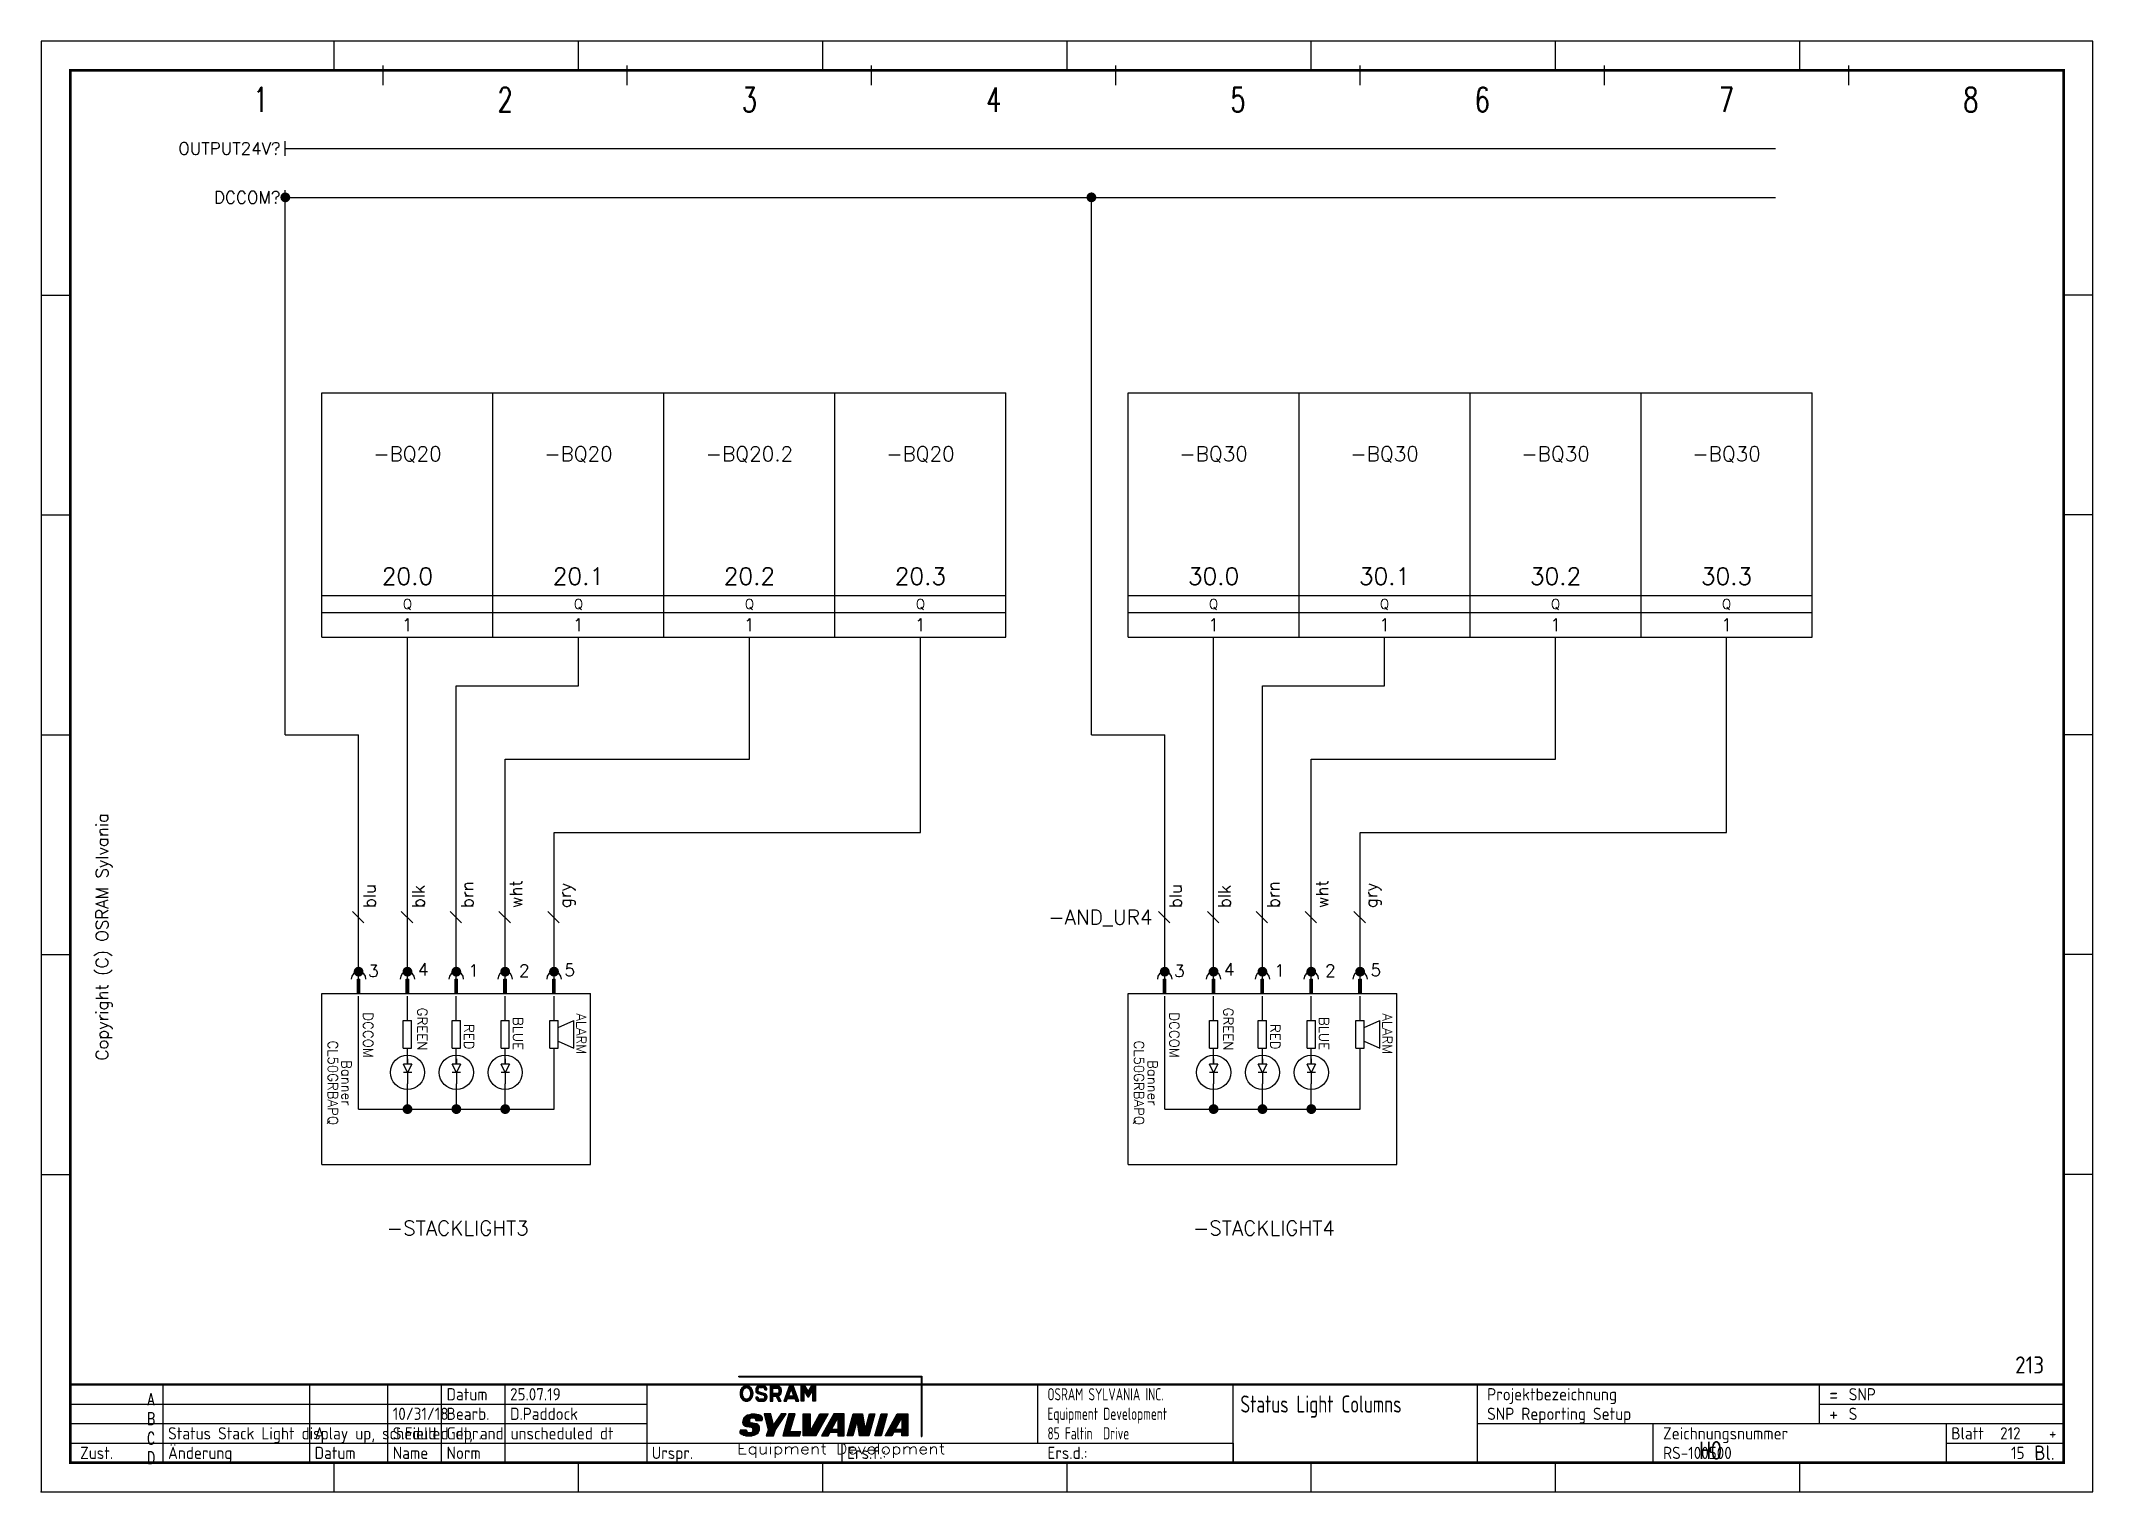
# Model space of a CAD drawing. Extents: x 0 to 420, y 0 to 297.
import ezdxf
from ezdxf.enums import TextEntityAlignment as Align

# ---------------------------------------------------------------- set-up
doc = ezdxf.new("R2010")
doc.units = 0
doc.header["$LTSCALE"] = 25
doc.layers.get('0').update_dxf_attribs({"linetype": 'CONTINUOUS'})
for name, color, linetype in [('255', 7, 'CONTINUOUS'), ('ECS_LEV_LINE', 7, 'CONTINUOUS'), ('ECS_LEV_PG_FRAME', 7, 'CONTINUOUS'), ('ECS_LEV_PG_LADDER', 7, 'CONTINUOUS'), ('ECS_LEV_PH_DATA', 7, 'CONTINUOUS'), ('ECS_LEV_PH_EED', 7, 'CONTINUOUS'), ('ECS_LEV_PH_LOGO', 7, 'CONTINUOUS'), ('ECS_LEV_SYM', 7, 'CONTINUOUS'), ('ECS_LEV_SYM_CPOINT', 7, 'CONTINUOUS'), ('ECS_LEV_SYM_DEVID', 7, 'CONTINUOUS'), ('ECS_LEV_SYM_GEO_SCM', 7, 'CONTINUOUS'), ('ECS_LEV_SYM_TEXT', 7, 'CONTINUOUS'), ('ECS_LEV_SYMCR', 7, 'CONTINUOUS'), ('ECS_LXV_TEXT', 7, 'CONTINUOUS')]:
    doc.layers.add(name, color=color, linetype=linetype)
doc.styles.add('ISOCP', font='ISOCP.SHX', dxfattribs={"oblique": 0.017453, "height": 1})
doc.styles.add('ROMANS', font='ROMANS.SHX', dxfattribs={"oblique": 0.017453})
doc.styles.get("Standard").update_dxf_attribs({"font": 'romans.shx'})

# ---------------------------------------------------------------- blocks, each defined once
blk = doc.blocks.new('SIEC_LANS')
at = {"layer": 'ECS_LEV_SYM_GEO_SCM', "color": 0, "linetype": 'Continuous'}
blk.add_line((0, -1.5), (0, 1.5), dxfattribs=at)
at = {"layer": 'ECS_LEV_SYM_CPOINT', "linetype": 'Continuous', "style": 'ROMANS'}
blk.add_attdef('ECS_T_CPOINT_001', text='', height=2.6, dxfattribs=at).set_placement((0, 0), align=Align.MIDDLE_CENTER)
at = {"layer": 'ECS_LEV_SYM_DEVID', "linetype": 'Continuous', "style": 'ROMANS'}
for tag, p in [('ECS_T_DEVID_3', (-1, 8.4)), ('ECS_T_DEVID_2', (-1, 4.2)), ('ECS_T_DEVID_1', (-1, 0))]:
    blk.add_attdef(tag, text='', height=2.5, dxfattribs=at).set_placement(p, align=Align.MIDDLE_RIGHT)
blk = doc.blocks.new('SEDLHL_BANN_EZCOLUMN_CL50GRBAPQ')
at = {"color": 7}
for centre in [(20.62, -9.99), (20.62, -19.99), (20.62, -29.99)]:
    blk.add_circle(centre, 3.5, dxfattribs=at)
at = {"layer": 'ECS_LEV_SYM_GEO_SCM', "color": 0, "linetype": 'Continuous', "ltscale": 0.3}
for p, q in [((39.5, 7.5), (4.5, 7.5)), ((4.5, -47.5), (4.5, 7.5)), ((39.5, -47.5), (39.5, 7.5)), ((1.5, -0.25), (1.5, 0.25)), ((4.5, 0.25), (1.5, 0.25)), ((4.5, 0), (1.5, 0)), ((4.5, -0.25), (1.5, -0.25)), ((4.5, -9.75), (1.5, -9.75)), ((1.5, -10.25), (1.5, -9.75)), ((4.5, -10), (1.5, -10)), ((4.5, -10.25), (1.5, -10.25)), ((4.5, -10.25), (4.5, -9.75)), ((1.5, -20.25), (1.5, -19.75)), ((4.5, -19.75), (1.5, -19.75)), ((4.5, -20), (1.5, -20)), ((4.5, -20.25), (1.5, -20.25)), ((4.5, -20.25), (4.5, -19.75)), ((4.5, -29.75), (1.5, -29.75)), ((1.5, -30.25), (1.5, -29.75)), ((4.5, -30), (1.5, -30)), ((4.5, -30.25), (1.5, -30.25)), ((4.5, -30.25), (4.5, -29.75)), ((4.5, -39.75), (1.5, -39.75)), ((1.5, -40.25), (1.5, -39.75)), ((4.5, -40), (1.5, -40)), ((4.5, -40.25), (1.5, -40.25)), ((4.5, -40.25), (4.5, -39.75)), ((39.5, -47.5), (4.5, -47.5))]:
    blk.add_line(p, q, dxfattribs=at)
at = {"layer": 'ECS_LEV_SYM_GEO_SCM', "color": 0, "linetype": 'Continuous'}
for p, q in [((10, 0), (5, 0)), ((11.43, 0.85), (10, 4.03)), ((15.67, 4.03), (10, 4.03)), ((15.67, 0.85), (10, 0.85)), ((10, -0.85), (10, 0.85)), ((14.24, 0.85), (15.67, 4.03)), ((15.67, -0.85), (15.67, 0.85)), ((28.13, 0), (15.67, 0)), ((28.13, -19.99), (28.13, 0)), ((15.67, -0.85), (10, -0.85)), ((10, -10), (5, -10)), ((15.67, -9.15), (10, -9.15)), ((10, -10.85), (10, -9.15)), ((15.67, -10.85), (10, -10.85)), ((15.67, -10.85), (15.67, -9.15)), ((18.9, -10), (15.67, -10)), ((17.81, -9.99), (18.9, -9.99)), ((18.9, -9.13), (18.9, -10.84)), ((18.9, -9.13), (20.62, -9.99)), ((20.62, -9.99), (18.9, -10.84)), ((20.62, -9.13), (20.62, -10.84)), ((20.62, -9.99), (22.97, -9.99)), ((28.13, -9.99), (22.97, -9.99)), ((10, -20), (5, -20)), ((15.67, -19.15), (10, -19.15)), ((10, -20.85), (10, -19.15)), ((15.67, -20.85), (10, -20.85)), ((15.67, -20.85), (15.67, -19.15)), ((18.9, -20), (15.67, -20)), ((17.81, -19.99), (18.9, -19.99)), ((18.9, -19.13), (18.9, -20.84)), ((18.9, -19.13), (20.62, -19.99)), ((20.62, -19.99), (18.9, -20.84)), ((20.62, -19.13), (20.62, -20.84)), ((20.62, -19.99), (22.97, -19.99)), ((28.13, -19.99), (22.97, -19.99)), ((28.13, -29.99), (28.13, -19.99)), ((15.67, -29.15), (10, -29.15)), ((10, -30.85), (10, -29.15)), ((15.67, -30.85), (15.67, -29.15)), ((18.9, -29.13), (20.62, -29.99)), ((18.9, -29.13), (18.9, -30.84)), ((20.62, -29.13), (20.62, -30.84)), ((10, -30), (5, -30)), ((15.67, -30.85), (10, -30.85)), ((18.9, -30), (15.67, -30)), ((17.81, -29.99), (18.9, -29.99)), ((20.62, -29.99), (18.9, -30.84)), ((20.62, -29.99), (22.97, -29.99)), ((28.13, -29.99), (22.97, -29.99)), ((28.13, -40), (28.13, -29.99)), ((28.13, -40), (5, -40))]:
    blk.add_line(p, q, dxfattribs=at)
for points in [[(20.27, -11.7, 0, 0, 0), (20.96, -12.39, 0.514, 0, 0), (21.65, -13.07, 0, 0, 0)], [(20.96, -11.01, 0, 0, 0), (21.65, -11.7, 0.514, 0, 0), (22.33, -12.39, 0, 0, 0)], [(20.96, -21.01, 0, 0, 0), (21.65, -21.7, 0.514, 0, 0), (22.33, -22.39, 0, 0, 0)], [(20.27, -21.7, 0, 0, 0), (20.96, -22.39, 0.514, 0, 0), (21.65, -23.07, 0, 0, 0)], [(20.27, -31.7, 0, 0, 0), (20.96, -32.39, 0.514, 0, 0), (21.65, -33.07, 0, 0, 0)], [(20.96, -31.01, 0, 0, 0), (21.65, -31.7, 0.514, 0, 0), (22.33, -32.39, 0, 0, 0)]]:
    blk.add_lwpolyline(points, format="xyseb", dxfattribs=at)
at = {"layer": 'ECS_LEV_SYM_GEO_SCM', "color": 0, "linetype": 'Continuous', "const_width": 1}
for points in [[(28.13, -10.49, 1), (28.13, -9.49, 1)], [(28.13, -20.49, 1), (28.13, -19.49, 1)], [(28.13, -30.49, 1), (28.13, -29.49, 1)]]:
    blk.add_lwpolyline(points, format="xyb", close=True, dxfattribs=at)
at = {"layer": 'ECS_LEV_SYM_GEO_SCM', "color": 0, "linetype": 'Continuous', "ltscale": 0.3}
for centre in [(1.5, 0), (1.5, -10), (1.5, -20), (1.5, -30), (1.5, -40)]:
    blk.add_arc(centre, 1.5, 90, 270, dxfattribs=at)
at = {"layer": 'ECS_LEV_SYM_CPOINT', "color": 7, "linetype": 'Continuous', "style": 'ROMANS'}
for tag, p in [('ECS_T_CPOINT_004', (-1.59, 3.22)), ('ECS_T_CPOINT_001', (-1.49, -16.48)), ('ECS_T_CPOINT_003', (-1.71, -26.78)), ('ECS_T_CPOINT_002', (-1.42, -36.98))]:
    blk.add_attdef(tag, text='', height=2.5, dxfattribs=at).set_placement(p, align=Align.MIDDLE_LEFT)
at = {"layer": 'ECS_LEV_SYM_CPOINT', "color": 0, "linetype": 'Continuous'}
blk.add_attdef('ECS_T_CPOINT_005', text='', height=2.5, dxfattribs=at).set_placement((-0.19, -6.09), align=Align.MIDDLE_CENTER)
at = {"layer": 'ECS_LEV_SYM_DEVID', "color": 7, "linetype": 'Continuous'}
for tag, p in [('ECS_T_DEVID_3', (47.7, -16.44)), ('ECS_T_DEVID_2', (47.7, -20.64)), ('ECS_T_DEVID_1', (47.7, -24.84))]:
    blk.add_attdef(tag, text='', height=3, dxfattribs=at).set_placement(p, align=Align.MIDDLE_RIGHT)
at = {"layer": 'ECS_LEV_SYM_TEXT', "color": 7, "linetype": 'Continuous', "style": 'ROMANS'}
for tag, p in [('ECS_T_TEXT_4.0', (12.71, 5.58)), ('ECS_T_TEXT_6.0', (12.64, -7.38)), ('ECS_T_TEXT_2.0', (13.32, -17.38)), ('ECS_T_TEXT_1.0', (11.74, -26.97)), ('ECS_T_TEXT_5.0', (12.99, -38.04))]:
    blk.add_attdef(tag, text='', height=2, dxfattribs=at).set_placement(p, align=Align.MIDDLE_CENTER)
at = {"layer": 'ECS_LEV_SYM_TEXT', "color": 7, "linetype": 'Continuous'}
for tag, p in [('ECS_T_TEXT_3.1', (22.75, -42.47)), ('ECS_T_TEXT_3.2', (22.75, -45.27))]:
    blk.add_attdef(tag, text='', height=2, dxfattribs=at).set_placement(p, align=Align.MIDDLE_CENTER)
at = {"layer": 'ECS_LEV_SYMCR', "color": 7, "linetype": 'Continuous'}
for tag, p in [('ECS_T_CRC_TEXT_P', (47.7, -29.04)), ('ECS_T_CRC_TEXT_N', (47.7, -33.24))]:
    blk.add_attdef(tag, text='', height=2.5, dxfattribs=at).set_placement(p, align=Align.MIDDLE_RIGHT)
blk = doc.blocks.new('SEDLHL_WKABELE')
at = {"color": 0, "linetype": 'Continuous'}
blk.add_line((-1.24, 1.28), (1.1, -1.05), dxfattribs=at)
at = {"layer": 'ECS_LEV_SYM_CPOINT', "linetype": 'Continuous', "style": 'ROMANS'}
blk.add_attdef('ECS_T_CPOINT_001', text='', height=2.6, rotation=89.99849, dxfattribs=at).set_placement((1, 2), align=Align.TOP_LEFT)
at = {"layer": 'ECS_LEV_SYM_DEVID', "linetype": 'Continuous', "style": 'ROMANS'}
for tag, p in [('ECS_T_DEVID_3', (-2.471, 8.501)), ('ECS_T_DEVID_2', (-2.471, 4.301)), ('ECS_T_DEVID_1', (-2.471, 0.101))]:
    blk.add_attdef(tag, text='', height=3, dxfattribs=at).set_placement(p, align=Align.MIDDLE_RIGHT)
at = {"layer": 'ECS_LEV_SYMCR', "color": 0, "linetype": 'Continuous', "style": 'ROMANS'}
for tag, p in [('ECS_T_CRC_TEXT_P', (-2.471, -3.649)), ('ECS_T_CRC_TEXT_N', (-2.471, -7.399))]:
    blk.add_attdef(tag, text='', height=2.5, dxfattribs=at).set_placement(p, align=Align.MIDDLE_RIGHT)
blk = doc.blocks.new('__TEXT_')
blk = doc.blocks.new('__PHTEXT_')
blk = doc.blocks.new('*X14')
at = {"layer": '255', "color": 0, "linetype": 'ByBlock'}
for p, q in [((10.259, 1.181), (10.389, 1.181)), ((10.261, 1.185), (10.389, 1.185)), ((10.263, 1.189), (10.389, 1.189)), ((10.265, 1.193), (10.389, 1.193)), ((10.267, 1.196), (10.309, 1.196)), ((10.269, 1.2), (10.311, 1.2)), ((10.272, 1.204), (10.313, 1.204)), ((10.274, 1.208), (10.315, 1.208)), ((10.276, 1.211), (10.317, 1.211)), ((10.278, 1.215), (10.319, 1.215)), ((10.28, 1.219), (10.322, 1.219)), ((10.282, 1.223), (10.324, 1.223)), ((10.284, 1.226), (10.326, 1.226)), ((10.286, 1.23), (10.328, 1.23)), ((10.288, 1.234), (10.33, 1.234)), ((10.29, 1.238), (10.332, 1.238)), ((10.292, 1.241), (10.334, 1.241)), ((10.294, 1.245), (10.336, 1.245)), ((10.296, 1.249), (10.338, 1.249)), ((10.299, 1.253), (10.34, 1.253)), ((10.301, 1.256), (10.342, 1.256)), ((10.303, 1.26), (10.344, 1.26)), ((10.305, 1.264), (10.346, 1.264)), ((10.307, 1.268), (10.349, 1.268)), ((10.309, 1.271), (10.389, 1.271)), ((10.311, 1.275), (10.389, 1.275)), ((10.313, 1.279), (10.389, 1.279)), ((10.315, 1.283), (10.389, 1.283)), ((10.317, 1.286), (10.389, 1.286)), ((10.319, 1.29), (10.389, 1.29)), ((10.349, 1.268), (10.389, 1.268)), ((10.349, 1.264), (10.389, 1.264)), ((10.349, 1.26), (10.389, 1.26)), ((10.349, 1.256), (10.389, 1.256)), ((10.349, 1.253), (10.389, 1.253)), ((10.349, 1.249), (10.389, 1.249)), ((10.349, 1.245), (10.389, 1.245)), ((10.349, 1.241), (10.389, 1.241)), ((10.349, 1.238), (10.389, 1.238)), ((10.349, 1.234), (10.389, 1.234)), ((10.349, 1.23), (10.389, 1.23)), ((10.349, 1.226), (10.389, 1.226)), ((10.349, 1.223), (10.389, 1.223)), ((10.349, 1.219), (10.389, 1.219)), ((10.349, 1.215), (10.389, 1.215)), ((10.349, 1.211), (10.389, 1.211)), ((10.349, 1.208), (10.389, 1.208)), ((10.349, 1.204), (10.389, 1.204)), ((10.349, 1.2), (10.389, 1.2)), ((10.349, 1.196), (10.389, 1.196)), ((10.245, 1.155), (10.286, 1.155)), ((10.247, 1.159), (10.288, 1.159)), ((10.249, 1.163), (10.29, 1.163)), ((10.251, 1.166), (10.292, 1.166)), ((10.253, 1.17), (10.295, 1.17)), ((10.255, 1.174), (10.297, 1.174)), ((10.257, 1.178), (10.299, 1.178)), ((10.349, 1.178), (10.389, 1.178)), ((10.349, 1.174), (10.389, 1.174)), ((10.349, 1.17), (10.389, 1.17)), ((10.349, 1.166), (10.389, 1.166)), ((10.349, 1.163), (10.389, 1.163)), ((10.349, 1.159), (10.389, 1.159)), ((10.349, 1.155), (10.389, 1.155))]:
    blk.add_line(p, q, dxfattribs=at)
blk = doc.blocks.new('*X13')
at = {"layer": '255', "color": 0, "linetype": 'ByBlock'}
for p, q in [((10.185, 1.181), (10.225, 1.181)), ((10.186, 1.185), (10.226, 1.185)), ((10.187, 1.189), (10.227, 1.189)), ((10.188, 1.193), (10.228, 1.193)), ((10.189, 1.196), (10.229, 1.196)), ((10.19, 1.2), (10.23, 1.2)), ((10.191, 1.204), (10.231, 1.204)), ((10.192, 1.208), (10.232, 1.208)), ((10.193, 1.211), (10.233, 1.211)), ((10.194, 1.215), (10.234, 1.215)), ((10.196, 1.219), (10.235, 1.219)), ((10.197, 1.223), (10.236, 1.223)), ((10.198, 1.226), (10.237, 1.226)), ((10.199, 1.23), (10.238, 1.23)), ((10.2, 1.234), (10.239, 1.234)), ((10.201, 1.238), (10.24, 1.238)), ((10.202, 1.241), (10.241, 1.241)), ((10.203, 1.245), (10.243, 1.245)), ((10.204, 1.249), (10.244, 1.249)), ((10.205, 1.253), (10.245, 1.253)), ((10.206, 1.256), (10.246, 1.256)), ((10.207, 1.26), (10.247, 1.26)), ((10.208, 1.264), (10.248, 1.264)), ((10.209, 1.268), (10.249, 1.268)), ((10.21, 1.271), (10.25, 1.271)), ((10.211, 1.275), (10.251, 1.275)), ((10.212, 1.279), (10.252, 1.279)), ((10.214, 1.283), (10.253, 1.283)), ((10.215, 1.286), (10.254, 1.286)), ((10.216, 1.29), (10.255, 1.29)), ((10.178, 1.155), (10.217, 1.155)), ((10.179, 1.159), (10.218, 1.159)), ((10.18, 1.163), (10.219, 1.163)), ((10.181, 1.166), (10.22, 1.166)), ((10.182, 1.17), (10.221, 1.17)), ((10.183, 1.174), (10.222, 1.174)), ((10.184, 1.178), (10.223, 1.178))]:
    blk.add_line(p, q, dxfattribs=at)
blk = doc.blocks.new('*X12')
at = {"layer": '255', "color": 0, "linetype": 'ByBlock'}
for p, q in [((10.007, 1.181), (10.044, 1.181)), ((10.008, 1.185), (10.045, 1.185)), ((10.01, 1.189), (10.046, 1.189)), ((10.011, 1.193), (10.047, 1.193)), ((10.012, 1.196), (10.048, 1.196)), ((10.013, 1.2), (10.049, 1.2)), ((10.014, 1.204), (10.05, 1.204)), ((10.015, 1.208), (10.051, 1.208)), ((10.016, 1.211), (10.052, 1.211)), ((10.017, 1.215), (10.053, 1.215)), ((10.018, 1.219), (10.054, 1.219)), ((10.019, 1.223), (10.055, 1.223)), ((10.02, 1.226), (10.056, 1.226)), ((10.021, 1.23), (10.057, 1.23)), ((10.022, 1.234), (10.058, 1.234)), ((10.023, 1.238), (10.059, 1.238)), ((10.024, 1.241), (10.06, 1.241)), ((10.025, 1.245), (10.062, 1.245)), ((10.026, 1.249), (10.063, 1.249)), ((10.028, 1.253), (10.064, 1.253)), ((10.029, 1.256), (10.105, 1.256)), ((10.03, 1.26), (10.104, 1.26)), ((10.031, 1.264), (10.104, 1.264)), ((10.032, 1.268), (10.103, 1.268)), ((10.033, 1.271), (10.103, 1.271)), ((10.034, 1.275), (10.102, 1.275)), ((10.035, 1.279), (10.102, 1.279)), ((10.036, 1.283), (10.101, 1.283)), ((10.037, 1.286), (10.101, 1.286)), ((10.038, 1.29), (10.1, 1.29)), ((10.065, 1.253), (10.105, 1.253)), ((10.065, 1.249), (10.106, 1.249)), ((10.066, 1.245), (10.107, 1.245)), ((10.066, 1.241), (10.107, 1.241)), ((10.067, 1.238), (10.108, 1.238)), ((10.067, 1.234), (10.108, 1.234)), ((10.068, 1.23), (10.109, 1.23)), ((10.068, 1.226), (10.109, 1.226)), ((10.069, 1.223), (10.11, 1.223)), ((10.07, 1.219), (10.11, 1.219)), ((10.07, 1.215), (10.111, 1.215)), ((10.071, 1.211), (10.111, 1.211)), ((10.071, 1.208), (10.112, 1.208)), ((10.072, 1.204), (10.113, 1.204)), ((10.072, 1.2), (10.113, 1.2)), ((10.073, 1.196), (10.114, 1.196)), ((10.073, 1.193), (10.114, 1.193)), ((10.074, 1.189), (10.148, 1.189)), ((10.074, 1.185), (10.147, 1.185)), ((10.075, 1.181), (10.146, 1.181)), ((10.116, 1.193), (10.149, 1.193)), ((10.117, 1.196), (10.15, 1.196)), ((10.118, 1.2), (10.151, 1.2)), ((10.119, 1.204), (10.152, 1.204)), ((10.12, 1.208), (10.153, 1.208)), ((10.121, 1.211), (10.154, 1.211)), ((10.122, 1.215), (10.155, 1.215)), ((10.123, 1.219), (10.156, 1.219)), ((10.124, 1.223), (10.157, 1.223)), ((10.125, 1.226), (10.158, 1.226)), ((10.126, 1.23), (10.159, 1.23)), ((10.127, 1.234), (10.16, 1.234)), ((10.129, 1.238), (10.162, 1.238)), ((10.13, 1.241), (10.163, 1.241)), ((10.131, 1.245), (10.164, 1.245)), ((10.132, 1.249), (10.165, 1.249)), ((10.133, 1.253), (10.166, 1.253)), ((10.134, 1.256), (10.167, 1.256)), ((10.135, 1.26), (10.168, 1.26)), ((10.136, 1.264), (10.169, 1.264)), ((10.137, 1.268), (10.17, 1.268)), ((10.138, 1.271), (10.171, 1.271)), ((10.139, 1.275), (10.172, 1.275)), ((10.14, 1.279), (10.173, 1.279)), ((10.141, 1.283), (10.174, 1.283)), ((10.142, 1.286), (10.175, 1.286)), ((10.143, 1.29), (10.176, 1.29)), ((10, 1.155), (10.036, 1.155)), ((10.001, 1.159), (10.037, 1.159)), ((10.002, 1.163), (10.038, 1.163)), ((10.003, 1.166), (10.039, 1.166)), ((10.004, 1.17), (10.04, 1.17)), ((10.005, 1.174), (10.041, 1.174)), ((10.006, 1.178), (10.042, 1.178)), ((10.076, 1.178), (10.145, 1.178)), ((10.076, 1.174), (10.144, 1.174)), ((10.077, 1.17), (10.142, 1.17)), ((10.077, 1.166), (10.141, 1.166)), ((10.078, 1.163), (10.14, 1.163)), ((10.078, 1.159), (10.139, 1.159)), ((10.079, 1.155), (10.138, 1.155))]:
    blk.add_line(p, q, dxfattribs=at)
blk = doc.blocks.new('*X11')
at = {"layer": '255', "color": 0, "linetype": 'ByBlock'}
for p, q in [((9.851, 1.181), (9.981, 1.181)), ((9.853, 1.185), (9.981, 1.185)), ((9.856, 1.189), (9.981, 1.189)), ((9.858, 1.193), (9.981, 1.193)), ((9.86, 1.196), (9.901, 1.196)), ((9.862, 1.2), (9.903, 1.2)), ((9.864, 1.204), (9.906, 1.204)), ((9.866, 1.208), (9.908, 1.208)), ((9.868, 1.211), (9.91, 1.211)), ((9.87, 1.215), (9.912, 1.215)), ((9.872, 1.219), (9.914, 1.219)), ((9.874, 1.223), (9.916, 1.223)), ((9.876, 1.226), (9.918, 1.226)), ((9.878, 1.23), (9.92, 1.23)), ((9.88, 1.234), (9.922, 1.234)), ((9.883, 1.238), (9.924, 1.238)), ((9.885, 1.241), (9.926, 1.241)), ((9.887, 1.245), (9.928, 1.245)), ((9.889, 1.249), (9.93, 1.249)), ((9.891, 1.253), (9.933, 1.253)), ((9.893, 1.256), (9.935, 1.256)), ((9.895, 1.26), (9.937, 1.26)), ((9.897, 1.264), (9.939, 1.264)), ((9.899, 1.268), (9.941, 1.268)), ((9.901, 1.271), (9.981, 1.271)), ((9.903, 1.275), (9.981, 1.275)), ((9.905, 1.279), (9.981, 1.279)), ((9.907, 1.283), (9.981, 1.283)), ((9.91, 1.286), (9.981, 1.286)), ((9.912, 1.29), (9.981, 1.29)), ((9.941, 1.268), (9.981, 1.268)), ((9.941, 1.264), (9.981, 1.264)), ((9.941, 1.26), (9.981, 1.26)), ((9.941, 1.256), (9.981, 1.256)), ((9.941, 1.253), (9.981, 1.253)), ((9.941, 1.249), (9.981, 1.249)), ((9.941, 1.245), (9.981, 1.245)), ((9.941, 1.241), (9.981, 1.241)), ((9.941, 1.238), (9.981, 1.238)), ((9.941, 1.234), (9.981, 1.234)), ((9.941, 1.23), (9.981, 1.23)), ((9.941, 1.226), (9.981, 1.226)), ((9.941, 1.223), (9.981, 1.223)), ((9.941, 1.219), (9.981, 1.219)), ((9.941, 1.215), (9.981, 1.215)), ((9.941, 1.211), (9.981, 1.211)), ((9.941, 1.208), (9.981, 1.208)), ((9.941, 1.204), (9.981, 1.204)), ((9.941, 1.2), (9.981, 1.2)), ((9.941, 1.196), (9.981, 1.196)), ((9.837, 1.155), (9.879, 1.155)), ((9.839, 1.159), (9.881, 1.159)), ((9.841, 1.163), (9.883, 1.163)), ((9.843, 1.166), (9.885, 1.166)), ((9.845, 1.17), (9.887, 1.17)), ((9.847, 1.174), (9.889, 1.174)), ((9.849, 1.178), (9.891, 1.178)), ((9.941, 1.178), (9.981, 1.178)), ((9.941, 1.174), (9.981, 1.174)), ((9.941, 1.17), (9.981, 1.17)), ((9.941, 1.166), (9.981, 1.166)), ((9.941, 1.163), (9.981, 1.163)), ((9.941, 1.159), (9.981, 1.159)), ((9.941, 1.155), (9.981, 1.155))]:
    blk.add_line(p, q, dxfattribs=at)
blk = doc.blocks.new('*X10')
at = {"layer": '255', "color": 0, "linetype": 'ByBlock'}
for p, q in [((9.718, 1.29), (9.764, 1.29)), ((9.718, 1.286), (9.764, 1.286)), ((9.718, 1.283), (9.764, 1.283)), ((9.718, 1.279), (9.764, 1.279)), ((9.718, 1.275), (9.764, 1.275)), ((9.718, 1.271), (9.764, 1.271)), ((9.718, 1.268), (9.764, 1.268)), ((9.718, 1.264), (9.764, 1.264)), ((9.718, 1.26), (9.764, 1.26)), ((9.718, 1.256), (9.764, 1.256)), ((9.718, 1.253), (9.764, 1.253)), ((9.718, 1.249), (9.764, 1.249)), ((9.718, 1.245), (9.764, 1.245)), ((9.718, 1.241), (9.764, 1.241)), ((9.718, 1.238), (9.764, 1.238)), ((9.718, 1.234), (9.764, 1.234)), ((9.718, 1.23), (9.764, 1.23)), ((9.718, 1.226), (9.764, 1.226)), ((9.718, 1.223), (9.764, 1.223)), ((9.718, 1.219), (9.764, 1.219)), ((9.718, 1.215), (9.764, 1.215)), ((9.718, 1.211), (9.764, 1.211)), ((9.718, 1.208), (9.764, 1.208)), ((9.718, 1.204), (9.764, 1.204)), ((9.718, 1.2), (9.764, 1.2)), ((9.718, 1.196), (9.764, 1.196)), ((9.718, 1.193), (9.764, 1.193)), ((9.718, 1.189), (9.764, 1.189)), ((9.718, 1.185), (9.764, 1.185)), ((9.718, 1.181), (9.816, 1.181)), ((9.766, 1.185), (9.818, 1.185)), ((9.768, 1.189), (9.82, 1.189)), ((9.77, 1.193), (9.822, 1.193)), ((9.772, 1.196), (9.824, 1.196)), ((9.774, 1.2), (9.826, 1.2)), ((9.776, 1.204), (9.828, 1.204)), ((9.778, 1.208), (9.83, 1.208)), ((9.781, 1.211), (9.832, 1.211)), ((9.783, 1.215), (9.834, 1.215)), ((9.785, 1.219), (9.836, 1.219)), ((9.787, 1.223), (9.839, 1.223)), ((9.789, 1.226), (9.841, 1.226)), ((9.791, 1.23), (9.843, 1.23)), ((9.793, 1.234), (9.845, 1.234)), ((9.795, 1.238), (9.847, 1.238)), ((9.797, 1.241), (9.849, 1.241)), ((9.799, 1.245), (9.851, 1.245)), ((9.801, 1.249), (9.853, 1.249)), ((9.803, 1.253), (9.855, 1.253)), ((9.805, 1.256), (9.857, 1.256)), ((9.808, 1.26), (9.859, 1.26)), ((9.81, 1.264), (9.861, 1.264)), ((9.812, 1.268), (9.863, 1.268)), ((9.814, 1.271), (9.866, 1.271)), ((9.816, 1.275), (9.868, 1.275)), ((9.818, 1.279), (9.87, 1.279)), ((9.82, 1.283), (9.872, 1.283)), ((9.822, 1.286), (9.874, 1.286)), ((9.824, 1.29), (9.876, 1.29)), ((9.718, 1.178), (9.814, 1.178)), ((9.718, 1.174), (9.812, 1.174)), ((9.718, 1.17), (9.809, 1.17)), ((9.718, 1.166), (9.807, 1.166)), ((9.718, 1.163), (9.805, 1.163)), ((9.718, 1.159), (9.803, 1.159)), ((9.718, 1.155), (9.801, 1.155))]:
    blk.add_line(p, q, dxfattribs=at)
blk = doc.blocks.new('*X9')
at = {"layer": '255', "color": 0, "linetype": 'ByBlock'}
for p, q in [((9.595, 1.181), (9.635, 1.181)), ((9.597, 1.185), (9.636, 1.185)), ((9.598, 1.189), (9.637, 1.189)), ((9.599, 1.193), (9.638, 1.193)), ((9.6, 1.196), (9.639, 1.196)), ((9.601, 1.2), (9.64, 1.2)), ((9.602, 1.204), (9.641, 1.204)), ((9.603, 1.208), (9.643, 1.208)), ((9.604, 1.211), (9.644, 1.211)), ((9.605, 1.215), (9.645, 1.215)), ((9.606, 1.219), (9.646, 1.219)), ((9.607, 1.223), (9.647, 1.223)), ((9.608, 1.226), (9.648, 1.226)), ((9.609, 1.23), (9.649, 1.23)), ((9.61, 1.234), (9.65, 1.234)), ((9.611, 1.238), (9.651, 1.238)), ((9.612, 1.241), (9.652, 1.241)), ((9.613, 1.245), (9.653, 1.245)), ((9.615, 1.249), (9.654, 1.249)), ((9.616, 1.253), (9.655, 1.253)), ((9.617, 1.256), (9.656, 1.256)), ((9.618, 1.26), (9.657, 1.26)), ((9.619, 1.264), (9.658, 1.264)), ((9.62, 1.268), (9.659, 1.268)), ((9.621, 1.271), (9.661, 1.271)), ((9.622, 1.275), (9.662, 1.275)), ((9.623, 1.279), (9.663, 1.279)), ((9.624, 1.283), (9.664, 1.283)), ((9.625, 1.286), (9.665, 1.286)), ((9.626, 1.29), (9.666, 1.29)), ((9.588, 1.155), (9.697, 1.155)), ((9.589, 1.159), (9.698, 1.159)), ((9.59, 1.163), (9.699, 1.163)), ((9.591, 1.166), (9.7, 1.166)), ((9.592, 1.17), (9.702, 1.17)), ((9.593, 1.174), (9.703, 1.174)), ((9.594, 1.178), (9.704, 1.178))]:
    blk.add_line(p, q, dxfattribs=at)
blk = doc.blocks.new('*X8')
at = {"layer": '255', "color": 0, "linetype": 'ByBlock'}
for p, q in [((9.47, 1.29), (9.514, 1.29)), ((9.471, 1.286), (9.515, 1.286)), ((9.472, 1.283), (9.516, 1.283)), ((9.473, 1.279), (9.517, 1.279)), ((9.474, 1.275), (9.518, 1.275)), ((9.475, 1.271), (9.519, 1.271)), ((9.476, 1.268), (9.52, 1.268)), ((9.476, 1.264), (9.521, 1.264)), ((9.477, 1.26), (9.522, 1.26)), ((9.478, 1.256), (9.523, 1.256)), ((9.479, 1.253), (9.524, 1.253)), ((9.48, 1.249), (9.525, 1.249)), ((9.481, 1.245), (9.525, 1.245)), ((9.482, 1.241), (9.526, 1.241)), ((9.483, 1.238), (9.527, 1.238)), ((9.484, 1.234), (9.528, 1.234)), ((9.485, 1.23), (9.529, 1.23)), ((9.486, 1.226), (9.53, 1.226)), ((9.487, 1.223), (9.562, 1.223)), ((9.488, 1.219), (9.559, 1.219)), ((9.488, 1.215), (9.557, 1.215)), ((9.489, 1.211), (9.554, 1.211)), ((9.49, 1.208), (9.551, 1.208)), ((9.491, 1.204), (9.549, 1.204)), ((9.492, 1.2), (9.546, 1.2)), ((9.492, 1.181), (9.538, 1.181)), ((9.493, 1.196), (9.544, 1.196)), ((9.493, 1.185), (9.539, 1.185)), ((9.494, 1.193), (9.541, 1.193)), ((9.494, 1.189), (9.54, 1.189)), ((9.531, 1.226), (9.564, 1.226)), ((9.534, 1.23), (9.567, 1.23)), ((9.536, 1.234), (9.569, 1.234)), ((9.539, 1.238), (9.572, 1.238)), ((9.541, 1.241), (9.575, 1.241)), ((9.544, 1.245), (9.577, 1.245)), ((9.546, 1.249), (9.58, 1.249)), ((9.549, 1.253), (9.582, 1.253)), ((9.552, 1.256), (9.585, 1.256)), ((9.554, 1.26), (9.587, 1.26)), ((9.557, 1.264), (9.59, 1.264)), ((9.559, 1.268), (9.593, 1.268)), ((9.562, 1.271), (9.595, 1.271)), ((9.564, 1.275), (9.598, 1.275)), ((9.567, 1.279), (9.6, 1.279)), ((9.57, 1.283), (9.603, 1.283)), ((9.572, 1.286), (9.605, 1.286)), ((9.575, 1.29), (9.608, 1.29)), ((9.483, 1.155), (9.529, 1.155)), ((9.484, 1.159), (9.53, 1.159)), ((9.486, 1.163), (9.532, 1.163)), ((9.487, 1.166), (9.533, 1.166)), ((9.488, 1.17), (9.534, 1.17)), ((9.489, 1.174), (9.535, 1.174)), ((9.49, 1.178), (9.536, 1.178))]:
    blk.add_line(p, q, dxfattribs=at)
blk = doc.blocks.new('*X7')
at = {"layer": '255', "color": 0, "linetype": 'ByBlock'}
for p, q in [((9.314, 1.184), (9.357, 1.184)), ((9.315, 1.188), (9.356, 1.188)), ((9.331, 1.241), (9.378, 1.241)), ((9.332, 1.244), (9.376, 1.244)), ((9.332, 1.237), (9.383, 1.237)), ((9.332, 1.233), (9.405, 1.233)), ((9.333, 1.248), (9.375, 1.248)), ((9.334, 1.252), (9.375, 1.252)), ((9.334, 1.229), (9.424, 1.229)), ((9.335, 1.256), (9.375, 1.256)), ((9.336, 1.259), (9.376, 1.259)), ((9.336, 1.226), (9.43, 1.226)), ((9.338, 1.263), (9.378, 1.263)), ((9.338, 1.222), (9.434, 1.222)), ((9.34, 1.267), (9.383, 1.267)), ((9.342, 1.271), (9.457, 1.271)), ((9.343, 1.218), (9.436, 1.218)), ((9.345, 1.274), (9.456, 1.274)), ((9.35, 1.278), (9.454, 1.278)), ((9.357, 1.282), (9.45, 1.282)), ((9.357, 1.214), (9.438, 1.214)), ((9.365, 1.286), (9.442, 1.286)), ((9.376, 1.289), (9.431, 1.289)), ((9.376, 1.211), (9.439, 1.211)), ((9.39, 1.207), (9.44, 1.207)), ((9.394, 1.203), (9.44, 1.203)), ((9.396, 1.199), (9.44, 1.199)), ((9.396, 1.184), (9.437, 1.184)), ((9.397, 1.196), (9.44, 1.196)), ((9.397, 1.188), (9.438, 1.188)), ((9.398, 1.192), (9.439, 1.192)), ((9.407, 1.267), (9.458, 1.267)), ((9.412, 1.263), (9.458, 1.263)), ((9.414, 1.259), (9.458, 1.259)), ((9.416, 1.256), (9.457, 1.256)), ((9.313, 1.181), (9.359, 1.181)), ((9.313, 1.177), (9.362, 1.177)), ((9.313, 1.173), (9.43, 1.173)), ((9.315, 1.169), (9.426, 1.169)), ((9.32, 1.166), (9.421, 1.166)), ((9.327, 1.162), (9.415, 1.162)), ((9.336, 1.158), (9.405, 1.158)), ((9.35, 1.154), (9.392, 1.154)), ((9.391, 1.177), (9.432, 1.177)), ((9.395, 1.181), (9.435, 1.181))]:
    blk.add_line(p, q, dxfattribs=at)
blk = doc.blocks.new('*X6')
at = {"layer": '255', "color": 0, "linetype": 'ByBlock'}
for p, q in [((9.705, 1.471), (9.729, 1.471)), ((9.705, 1.467), (9.731, 1.467)), ((9.705, 1.463), (9.734, 1.463)), ((9.705, 1.46), (9.736, 1.46)), ((9.705, 1.456), (9.739, 1.456)), ((9.705, 1.452), (9.741, 1.452)), ((9.705, 1.448), (9.743, 1.448)), ((9.705, 1.445), (9.722, 1.445)), ((9.724, 1.445), (9.746, 1.445)), ((9.756, 1.445), (9.778, 1.445)), ((9.759, 1.448), (9.797, 1.448)), ((9.761, 1.452), (9.797, 1.452)), ((9.763, 1.456), (9.797, 1.456)), ((9.766, 1.46), (9.797, 1.46)), ((9.768, 1.463), (9.797, 1.463)), ((9.771, 1.467), (9.797, 1.467)), ((9.773, 1.471), (9.797, 1.471)), ((9.78, 1.445), (9.797, 1.445)), ((9.705, 1.441), (9.722, 1.441)), ((9.705, 1.437), (9.722, 1.437)), ((9.705, 1.433), (9.722, 1.433)), ((9.705, 1.43), (9.722, 1.43)), ((9.705, 1.426), (9.722, 1.426)), ((9.705, 1.422), (9.722, 1.422)), ((9.705, 1.418), (9.722, 1.418)), ((9.705, 1.415), (9.722, 1.415)), ((9.705, 1.411), (9.722, 1.411)), ((9.705, 1.407), (9.722, 1.407)), ((9.705, 1.403), (9.722, 1.403)), ((9.705, 1.4), (9.722, 1.4)), ((9.705, 1.396), (9.722, 1.396)), ((9.705, 1.392), (9.722, 1.392)), ((9.705, 1.388), (9.722, 1.388)), ((9.705, 1.385), (9.722, 1.385)), ((9.705, 1.381), (9.722, 1.381)), ((9.705, 1.377), (9.722, 1.377)), ((9.726, 1.441), (9.748, 1.441)), ((9.729, 1.437), (9.751, 1.437)), ((9.731, 1.433), (9.771, 1.433)), ((9.734, 1.43), (9.768, 1.43)), ((9.736, 1.426), (9.766, 1.426)), ((9.738, 1.422), (9.764, 1.422)), ((9.741, 1.418), (9.761, 1.418)), ((9.743, 1.415), (9.759, 1.415)), ((9.746, 1.411), (9.756, 1.411)), ((9.748, 1.407), (9.754, 1.407)), ((9.75, 1.403), (9.752, 1.403)), ((9.751, 1.437), (9.773, 1.437)), ((9.754, 1.441), (9.776, 1.441)), ((9.78, 1.441), (9.797, 1.441)), ((9.78, 1.437), (9.797, 1.437)), ((9.78, 1.433), (9.797, 1.433)), ((9.78, 1.43), (9.797, 1.43)), ((9.78, 1.426), (9.797, 1.426)), ((9.78, 1.422), (9.797, 1.422)), ((9.78, 1.418), (9.797, 1.418)), ((9.78, 1.415), (9.797, 1.415)), ((9.78, 1.411), (9.797, 1.411)), ((9.78, 1.407), (9.797, 1.407)), ((9.78, 1.403), (9.797, 1.403)), ((9.78, 1.4), (9.797, 1.4)), ((9.78, 1.396), (9.797, 1.396)), ((9.78, 1.392), (9.797, 1.392)), ((9.78, 1.388), (9.797, 1.388)), ((9.78, 1.385), (9.797, 1.385)), ((9.78, 1.381), (9.797, 1.381)), ((9.78, 1.377), (9.797, 1.377))]:
    blk.add_line(p, q, dxfattribs=at)
blk = doc.blocks.new('*X5')
at = {"layer": '255', "color": 0, "linetype": 'ByBlock'}
for p, q in [((9.62, 1.445), (9.639, 1.445)), ((9.622, 1.448), (9.64, 1.448)), ((9.623, 1.452), (9.642, 1.452)), ((9.624, 1.456), (9.661, 1.456)), ((9.626, 1.46), (9.659, 1.46)), ((9.627, 1.463), (9.658, 1.463)), ((9.629, 1.467), (9.657, 1.467)), ((9.63, 1.471), (9.655, 1.471)), ((9.643, 1.452), (9.662, 1.452)), ((9.645, 1.448), (9.663, 1.448)), ((9.646, 1.445), (9.665, 1.445)), ((9.595, 1.377), (9.614, 1.377)), ((9.597, 1.381), (9.615, 1.381)), ((9.598, 1.385), (9.617, 1.385)), ((9.599, 1.388), (9.618, 1.388)), ((9.601, 1.392), (9.684, 1.392)), ((9.602, 1.396), (9.683, 1.396)), ((9.604, 1.4), (9.681, 1.4)), ((9.605, 1.403), (9.68, 1.403)), ((9.606, 1.407), (9.679, 1.407)), ((9.608, 1.411), (9.626, 1.411)), ((9.609, 1.415), (9.628, 1.415)), ((9.611, 1.418), (9.629, 1.418)), ((9.612, 1.422), (9.631, 1.422)), ((9.613, 1.426), (9.632, 1.426)), ((9.615, 1.43), (9.633, 1.43)), ((9.616, 1.433), (9.635, 1.433)), ((9.617, 1.437), (9.636, 1.437)), ((9.619, 1.441), (9.637, 1.441)), ((9.648, 1.441), (9.666, 1.441)), ((9.649, 1.437), (9.668, 1.437)), ((9.65, 1.433), (9.669, 1.433)), ((9.652, 1.43), (9.67, 1.43)), ((9.653, 1.426), (9.672, 1.426)), ((9.655, 1.422), (9.673, 1.422)), ((9.656, 1.418), (9.675, 1.418)), ((9.657, 1.415), (9.676, 1.415)), ((9.659, 1.411), (9.677, 1.411)), ((9.667, 1.388), (9.686, 1.388)), ((9.668, 1.385), (9.687, 1.385)), ((9.67, 1.381), (9.688, 1.381)), ((9.671, 1.377), (9.69, 1.377))]:
    blk.add_line(p, q, dxfattribs=at)
blk = doc.blocks.new('*X4')
at = {"layer": '255', "color": 0, "linetype": 'ByBlock'}
for p, q in [((9.507, 1.471), (9.566, 1.471)), ((9.507, 1.467), (9.57, 1.467)), ((9.507, 1.463), (9.573, 1.463)), ((9.507, 1.46), (9.576, 1.46)), ((9.507, 1.456), (9.524, 1.456)), ((9.507, 1.452), (9.524, 1.452)), ((9.507, 1.448), (9.524, 1.448)), ((9.507, 1.445), (9.524, 1.445)), ((9.559, 1.456), (9.577, 1.456)), ((9.563, 1.452), (9.579, 1.452)), ((9.565, 1.448), (9.58, 1.448)), ((9.566, 1.445), (9.58, 1.445)), ((9.507, 1.441), (9.524, 1.441)), ((9.507, 1.437), (9.524, 1.437)), ((9.507, 1.433), (9.524, 1.433)), ((9.507, 1.43), (9.524, 1.43)), ((9.507, 1.426), (9.524, 1.426)), ((9.507, 1.422), (9.575, 1.422)), ((9.507, 1.418), (9.573, 1.418)), ((9.507, 1.415), (9.569, 1.415)), ((9.507, 1.411), (9.564, 1.411)), ((9.507, 1.407), (9.524, 1.407)), ((9.507, 1.403), (9.524, 1.403)), ((9.507, 1.4), (9.524, 1.4)), ((9.507, 1.396), (9.524, 1.396)), ((9.507, 1.392), (9.524, 1.392)), ((9.507, 1.388), (9.524, 1.388)), ((9.507, 1.385), (9.524, 1.385)), ((9.507, 1.381), (9.524, 1.381)), ((9.507, 1.377), (9.524, 1.377)), ((9.546, 1.407), (9.563, 1.407)), ((9.548, 1.403), (9.565, 1.403)), ((9.55, 1.4), (9.566, 1.4)), ((9.552, 1.396), (9.568, 1.396)), ((9.553, 1.392), (9.57, 1.392)), ((9.555, 1.388), (9.572, 1.388)), ((9.557, 1.426), (9.577, 1.426)), ((9.557, 1.385), (9.574, 1.385)), ((9.559, 1.381), (9.575, 1.381)), ((9.561, 1.377), (9.577, 1.377)), ((9.562, 1.43), (9.578, 1.43)), ((9.565, 1.433), (9.579, 1.433)), ((9.566, 1.437), (9.58, 1.437)), ((9.567, 1.441), (9.58, 1.441))]:
    blk.add_line(p, q, dxfattribs=at)
blk = doc.blocks.new('*X3')
at = {"layer": '255', "color": 0, "linetype": 'ByBlock'}
for p, q in [((9.415, 1.452), (9.429, 1.452)), ((9.415, 1.448), (9.429, 1.448)), ((9.415, 1.445), (9.429, 1.445)), ((9.416, 1.456), (9.431, 1.456)), ((9.418, 1.46), (9.434, 1.46)), ((9.42, 1.463), (9.439, 1.463)), ((9.422, 1.467), (9.48, 1.467)), ((9.426, 1.471), (9.476, 1.471)), ((9.429, 1.445), (9.429, 1.445)), ((9.463, 1.463), (9.483, 1.463)), ((9.469, 1.46), (9.485, 1.46)), ((9.471, 1.456), (9.486, 1.456)), ((9.473, 1.452), (9.487, 1.452)), ((9.415, 1.441), (9.429, 1.441)), ((9.415, 1.4), (9.429, 1.4)), ((9.416, 1.437), (9.432, 1.437)), ((9.416, 1.396), (9.43, 1.396)), ((9.417, 1.392), (9.433, 1.392)), ((9.418, 1.433), (9.442, 1.433)), ((9.419, 1.388), (9.44, 1.388)), ((9.421, 1.43), (9.454, 1.43)), ((9.421, 1.385), (9.481, 1.385)), ((9.424, 1.381), (9.478, 1.381)), ((9.426, 1.426), (9.466, 1.426)), ((9.43, 1.377), (9.472, 1.377)), ((9.431, 1.441), (9.431, 1.441)), ((9.432, 1.437), (9.434, 1.437)), ((9.438, 1.422), (9.477, 1.422)), ((9.45, 1.418), (9.479, 1.418)), ((9.462, 1.415), (9.481, 1.415)), ((9.462, 1.388), (9.484, 1.388)), ((9.469, 1.392), (9.486, 1.392)), ((9.471, 1.411), (9.484, 1.411)), ((9.472, 1.396), (9.487, 1.396)), ((9.473, 1.4), (9.487, 1.4)), ((9.474, 1.407), (9.486, 1.407)), ((9.474, 1.403), (9.488, 1.403)), ((9.477, 1.422), (9.477, 1.422)), ((9.479, 1.418), (9.483, 1.418)), ((9.481, 1.415), (9.485, 1.415)), ((9.484, 1.411), (9.487, 1.411)), ((9.486, 1.407), (9.488, 1.407))]:
    blk.add_line(p, q, dxfattribs=at)
blk = doc.blocks.new('*X2')
at = {"layer": '255', "color": 0, "linetype": 'ByBlock'}
for p, q in [((9.319, 1.444), (9.334, 1.444)), ((9.32, 1.448), (9.336, 1.448)), ((9.322, 1.452), (9.338, 1.452)), ((9.324, 1.456), (9.342, 1.456)), ((9.326, 1.459), (9.349, 1.459)), ((9.33, 1.463), (9.383, 1.463)), ((9.334, 1.467), (9.379, 1.467)), ((9.34, 1.471), (9.373, 1.471)), ((9.364, 1.459), (9.387, 1.459)), ((9.371, 1.456), (9.389, 1.456)), ((9.375, 1.452), (9.391, 1.452)), ((9.377, 1.448), (9.377, 1.448)), ((9.379, 1.444), (9.394, 1.444)), ((9.315, 1.426), (9.329, 1.426)), ((9.315, 1.422), (9.329, 1.422)), ((9.316, 1.433), (9.33, 1.433)), ((9.316, 1.429), (9.33, 1.429)), ((9.316, 1.418), (9.33, 1.418)), ((9.316, 1.414), (9.331, 1.414)), ((9.317, 1.437), (9.331, 1.437)), ((9.317, 1.411), (9.332, 1.411)), ((9.318, 1.441), (9.332, 1.441)), ((9.318, 1.407), (9.333, 1.407)), ((9.32, 1.403), (9.335, 1.403)), ((9.321, 1.399), (9.337, 1.399)), ((9.323, 1.396), (9.34, 1.396)), ((9.325, 1.392), (9.346, 1.392)), ((9.328, 1.388), (9.385, 1.388)), ((9.332, 1.384), (9.381, 1.384)), ((9.338, 1.381), (9.375, 1.381)), ((9.346, 1.377), (9.366, 1.377)), ((9.367, 1.392), (9.388, 1.392)), ((9.372, 1.396), (9.39, 1.396)), ((9.376, 1.399), (9.392, 1.399)), ((9.378, 1.403), (9.393, 1.403)), ((9.38, 1.407), (9.395, 1.407)), ((9.381, 1.441), (9.396, 1.441)), ((9.381, 1.411), (9.396, 1.411)), ((9.382, 1.437), (9.396, 1.437)), ((9.382, 1.414), (9.397, 1.414)), ((9.383, 1.433), (9.397, 1.433)), ((9.383, 1.429), (9.397, 1.429)), ((9.383, 1.418), (9.397, 1.418)), ((9.384, 1.426), (9.398, 1.426)), ((9.384, 1.422), (9.398, 1.422))]:
    blk.add_line(p, q, dxfattribs=at)
blk = doc.blocks.new('osilogo')
at = {"layer": '255', "color": 7, "linetype": 'Continuous'}
for p, q in [((0.025, 0.506), (0.025, 0.51)), ((0.025, 0.51), (1.196, 0.51)), ((0.025, 0.506), (1.192, 0.506)), ((0.145, 0.399), (0.187, 0.387)), ((0.194, 0.397), (0.153, 0.409)), ((0.182, 0.449), (0.156, 0.449)), ((0.161, 0.438), (0.177, 0.438)), ((0.192, 0.423), (0.205, 0.423)), ((0.225, 0.449), (0.225, 0.349)), ((0.272, 0.449), (0.225, 0.449)), ((0.242, 0.432), (0.272, 0.432)), ((0.242, 0.399), (0.242, 0.432)), ((0.272, 0.399), (0.242, 0.399)), ((0.349, 0.449), (0.313, 0.349)), ((0.361, 0.429), (0.344, 0.383)), ((0.372, 0.449), (0.349, 0.449)), ((0.377, 0.383), (0.361, 0.429)), ((0.408, 0.349), (0.372, 0.449)), ((0.423, 0.349), (0.423, 0.449)), ((0.423, 0.449), (0.445, 0.449)), ((0.44, 0.422), (0.44, 0.349)), ((0.469, 0.376), (0.44, 0.422)), ((0.445, 0.449), (0.469, 0.41)), ((0.469, 0.41), (0.493, 0.449)), ((0.498, 0.422), (0.469, 0.376)), ((0.493, 0.449), (0.515, 0.449)), ((0.498, 0.349), (0.498, 0.422)), ((0.515, 0.449), (0.515, 0.349)), ((1.192, 0.506), (1.192, 0.124)), ((1.196, 0.51), (1.196, 0.124)), ((0.147, 0.375), (0.133, 0.375)), ((0.156, 0.349), (0.182, 0.349)), ((0.179, 0.362), (0.159, 0.362)), ((0.187, 0.268), (0.212, 0.165)), ((0.231, 0.268), (0.187, 0.268)), ((0.225, 0.349), (0.242, 0.349)), ((0.248, 0.199), (0.231, 0.268)), ((0.242, 0.382), (0.264, 0.382)), ((0.242, 0.349), (0.242, 0.382)), ((0.295, 0.268), (0.248, 0.199)), ((0.259, 0.167), (0.329, 0.268)), ((0.264, 0.382), (0.279, 0.349)), ((0.279, 0.349), (0.296, 0.349)), ((0.28, 0.384), (0.283, 0.385)), ((0.28, 0.383), (0.28, 0.384)), ((0.296, 0.349), (0.28, 0.383)), ((0.329, 0.268), (0.295, 0.268)), ((0.345, 0.268), (0.306, 0.127)), ((0.313, 0.349), (0.331, 0.349)), ((0.331, 0.349), (0.337, 0.366)), ((0.337, 0.366), (0.384, 0.366)), ((0.344, 0.383), (0.377, 0.383)), ((0.385, 0.268), (0.345, 0.268)), ((0.352, 0.153), (0.385, 0.268)), ((0.384, 0.366), (0.39, 0.349)), ((0.39, 0.349), (0.408, 0.349)), ((0.44, 0.349), (0.423, 0.349)), ((0.436, 0.268), (0.482, 0.268)), ((0.436, 0.127), (0.436, 0.268)), ((0.482, 0.268), (0.482, 0.156)), ((0.482, 0.156), (0.544, 0.268)), ((0.515, 0.349), (0.498, 0.349)), ((0.596, 0.268), (0.518, 0.127)), ((0.544, 0.268), (0.596, 0.268)), ((0.632, 0.268), (0.554, 0.127)), ((0.699, 0.268), (0.632, 0.268)), ((0.699, 0.127), (0.699, 0.268)), ((0.718, 0.127), (0.757, 0.268)), ((0.757, 0.268), (0.817, 0.268)), ((0.817, 0.268), (0.833, 0.163)), ((0.833, 0.163), (0.862, 0.268)), ((0.895, 0.268), (0.856, 0.127)), ((0.862, 0.268), (0.895, 0.268)), ((0.895, 0.127), (0.935, 0.268)), ((0.974, 0.268), (0.935, 0.127)), ((0.935, 0.268), (0.974, 0.268)), ((0.962, 0.127), (1.039, 0.268)), ((1.039, 0.268), (1.107, 0.268)), ((1.107, 0.268), (1.107, 0.127)), ((0.034, 0.165), (0.031, 0.155)), ((0.074, 0.165), (0.034, 0.165)), ((0.054, 0.232), (0.049, 0.216)), ((0.066, 0.19), (0.104, 0.183)), ((0.102, 0.148), (0.087, 0.148)), ((0.137, 0.205), (0.104, 0.21)), ((0.105, 0.242), (0.122, 0.242)), ((0.134, 0.226), (0.174, 0.226)), ((0.174, 0.226), (0.175, 0.23)), ((0.212, 0.165), (0.201, 0.127)), ((0.247, 0.127), (0.259, 0.167)), ((0.422, 0.153), (0.352, 0.153)), ((0.415, 0.127), (0.422, 0.153)), ((0.596, 0.127), (0.609, 0.152)), ((0.609, 0.152), (0.659, 0.152)), ((0.619, 0.169), (0.659, 0.243)), ((0.659, 0.169), (0.619, 0.169)), ((0.659, 0.243), (0.659, 0.169)), ((0.659, 0.152), (0.659, 0.127)), ((0.782, 0.229), (0.754, 0.127)), ((0.797, 0.127), (0.782, 0.229)), ((1.017, 0.152), (1.003, 0.127)), ((1.067, 0.152), (1.017, 0.152)), ((1.026, 0.169), (1.067, 0.243)), ((1.067, 0.169), (1.026, 0.169)), ((1.067, 0.243), (1.067, 0.169)), ((1.067, 0.127), (1.067, 0.152)), ((0.201, 0.127), (0.247, 0.127)), ((0.306, 0.127), (0.415, 0.127)), ((0.518, 0.127), (0.436, 0.127)), ((0.554, 0.127), (0.596, 0.127)), ((0.659, 0.127), (0.699, 0.127)), ((0.754, 0.127), (0.718, 0.127)), ((0.856, 0.127), (0.797, 0.127)), ((0.935, 0.127), (0.895, 0.127)), ((1.003, 0.127), (0.962, 0.127)), ((1.107, 0.127), (1.067, 0.127)), ((1.192, 0.124), (1.196, 0.124))]:
    blk.add_line(p, q, dxfattribs=at)
for points in [[(0.042, 0.429, 0), (0.04, 0.427, 0), (0.039, 0.424, 0), (0.037, 0.421, 0), (0.036, 0.418, 0), (0.036, 0.415, 0), (0.035, 0.412, 0), (0.034, 0.409, 0), (0.034, 0.405, 0), (0.033, 0.402, 0), (0.033, 0.399, 0), (0.033, 0.396, 0), (0.034, 0.393, 0), (0.034, 0.389, 0), (0.035, 0.386, 0), (0.036, 0.383, 0), (0.036, 0.38, 0), (0.037, 0.377, 0), (0.039, 0.374, 0), (0.04, 0.371, 0), (0.042, 0.369, 0)], [(0.107, 0.429, 0), (0.106, 0.432, 0), (0.104, 0.434, 0), (0.102, 0.436, 0), (0.1, 0.438, 0), (0.098, 0.44, 0), (0.095, 0.442, 0), (0.093, 0.444, 0), (0.091, 0.445, 0), (0.088, 0.446, 0), (0.085, 0.447, 0), (0.083, 0.448, 0), (0.08, 0.448, 0), (0.077, 0.448, 0), (0.074, 0.448, 0), (0.072, 0.448, 0), (0.069, 0.448, 0), (0.066, 0.448, 0), (0.064, 0.447, 0), (0.061, 0.446, 0), (0.058, 0.445, 0), (0.056, 0.444, 0), (0.054, 0.442, 0), (0.051, 0.44, 0), (0.049, 0.438, 0), (0.047, 0.436, 0), (0.045, 0.434, 0), (0.043, 0.432, 0), (0.042, 0.429, 0)], [(0.054, 0.422, 0), (0.052, 0.419, 0), (0.051, 0.416, 0), (0.049, 0.413, 0), (0.049, 0.41, 0), (0.048, 0.406, 0), (0.047, 0.403, 0), (0.047, 0.399, 0), (0.047, 0.395, 0), (0.048, 0.392, 0), (0.049, 0.388, 0), (0.049, 0.385, 0), (0.051, 0.382, 0), (0.052, 0.379, 0), (0.054, 0.376, 0)], [(0.095, 0.422, 0), (0.094, 0.424, 0), (0.093, 0.425, 0), (0.092, 0.427, 0), (0.091, 0.428, 0), (0.089, 0.429, 0), (0.088, 0.43, 0), (0.086, 0.431, 0), (0.085, 0.432, 0), (0.083, 0.433, 0), (0.081, 0.434, 0), (0.08, 0.434, 0), (0.078, 0.434, 0), (0.076, 0.435, 0), (0.074, 0.435, 0), (0.073, 0.435, 0), (0.071, 0.434, 0), (0.069, 0.434, 0), (0.068, 0.434, 0), (0.066, 0.433, 0), (0.064, 0.432, 0), (0.063, 0.431, 0), (0.061, 0.43, 0), (0.06, 0.429, 0), (0.058, 0.428, 0), (0.057, 0.427, 0), (0.056, 0.425, 0), (0.055, 0.424, 0), (0.054, 0.422, 0)], [(0.095, 0.376, 0), (0.097, 0.379, 0), (0.098, 0.382, 0), (0.099, 0.385, 0), (0.1, 0.388, 0), (0.101, 0.392, 0), (0.101, 0.395, 0), (0.102, 0.399, 0), (0.101, 0.403, 0), (0.101, 0.406, 0), (0.1, 0.41, 0), (0.099, 0.413, 0), (0.098, 0.416, 0), (0.097, 0.419, 0), (0.095, 0.422, 0)], [(0.107, 0.369, 0), (0.109, 0.371, 0), (0.11, 0.374, 0), (0.111, 0.377, 0), (0.113, 0.38, 0), (0.113, 0.383, 0), (0.114, 0.386, 0), (0.115, 0.389, 0), (0.115, 0.393, 0), (0.116, 0.396, 0), (0.116, 0.399, 0), (0.116, 0.402, 0), (0.115, 0.405, 0), (0.115, 0.409, 0), (0.114, 0.412, 0), (0.113, 0.415, 0), (0.113, 0.418, 0), (0.111, 0.421, 0), (0.11, 0.424, 0), (0.109, 0.427, 0), (0.107, 0.429, 0)], [(0.156, 0.449, 0), (0.154, 0.448, 0), (0.152, 0.448, 0), (0.149, 0.447, 0), (0.147, 0.446, 0), (0.145, 0.445, 0), (0.143, 0.444, 0), (0.141, 0.442, 0), (0.14, 0.44, 0), (0.138, 0.438, 0), (0.137, 0.436, 0), (0.136, 0.433, 0), (0.135, 0.431, 0), (0.134, 0.428, 0), (0.133, 0.425, 0), (0.133, 0.422, 0), (0.133, 0.42, 0)], [(0.133, 0.42, 0), (0.133, 0.418, 0), (0.133, 0.416, 0), (0.133, 0.414, 0), (0.134, 0.412, 0), (0.135, 0.41, 0), (0.135, 0.408, 0), (0.136, 0.407, 0), (0.137, 0.405, 0), (0.138, 0.404, 0), (0.14, 0.403, 0), (0.141, 0.402, 0), (0.142, 0.401, 0), (0.144, 0.4, 0), (0.145, 0.399, 0)], [(0.161, 0.438, 0), (0.16, 0.438, 0), (0.159, 0.438, 0), (0.157, 0.437, 0), (0.156, 0.437, 0), (0.154, 0.436, 0), (0.153, 0.435, 0), (0.152, 0.434, 0), (0.151, 0.433, 0), (0.15, 0.431, 0), (0.149, 0.43, 0), (0.148, 0.428, 0), (0.148, 0.427, 0), (0.147, 0.425, 0), (0.147, 0.423, 0), (0.147, 0.421, 0), (0.146, 0.42, 0)], [(0.146, 0.42, 0), (0.147, 0.419, 0), (0.147, 0.418, 0), (0.147, 0.417, 0), (0.147, 0.416, 0), (0.147, 0.415, 0), (0.148, 0.414, 0), (0.148, 0.413, 0), (0.149, 0.412, 0), (0.149, 0.412, 0), (0.15, 0.411, 0), (0.151, 0.411, 0), (0.151, 0.41, 0), (0.152, 0.41, 0), (0.153, 0.409, 0)], [(0.192, 0.423, 0), (0.191, 0.425, 0), (0.191, 0.427, 0), (0.19, 0.428, 0), (0.189, 0.43, 0), (0.189, 0.431, 0), (0.188, 0.433, 0), (0.186, 0.434, 0), (0.185, 0.435, 0), (0.184, 0.436, 0), (0.183, 0.437, 0), (0.181, 0.437, 0), (0.18, 0.438, 0), (0.178, 0.438, 0), (0.177, 0.438, 0)], [(0.205, 0.423, 0), (0.205, 0.426, 0), (0.204, 0.429, 0), (0.204, 0.431, 0), (0.203, 0.434, 0), (0.201, 0.436, 0), (0.2, 0.438, 0), (0.199, 0.44, 0), (0.197, 0.442, 0), (0.195, 0.444, 0), (0.193, 0.445, 0), (0.191, 0.447, 0), (0.189, 0.447, 0), (0.187, 0.448, 0), (0.185, 0.448, 0), (0.182, 0.449, 0)], [(0.206, 0.378, 0), (0.206, 0.38, 0), (0.205, 0.382, 0), (0.205, 0.384, 0), (0.205, 0.385, 0), (0.204, 0.387, 0), (0.203, 0.388, 0), (0.202, 0.39, 0), (0.202, 0.391, 0), (0.201, 0.392, 0), (0.199, 0.394, 0), (0.198, 0.395, 0), (0.197, 0.395, 0), (0.196, 0.396, 0), (0.194, 0.397, 0)], [(0.283, 0.385, 0), (0.285, 0.387, 0), (0.287, 0.388, 0), (0.289, 0.39, 0), (0.291, 0.393, 0), (0.293, 0.395, 0), (0.294, 0.398, 0), (0.295, 0.401, 0), (0.296, 0.404, 0), (0.297, 0.407, 0), (0.298, 0.41, 0), (0.298, 0.413, 0), (0.298, 0.416, 0), (0.298, 0.419, 0), (0.298, 0.423, 0), (0.297, 0.426, 0), (0.296, 0.429, 0), (0.295, 0.432, 0), (0.293, 0.434, 0), (0.292, 0.437, 0), (0.29, 0.439, 0), (0.288, 0.441, 0), (0.286, 0.443, 0), (0.284, 0.445, 0), (0.282, 0.446, 0), (0.279, 0.447, 0), (0.277, 0.448, 0), (0.274, 0.448, 0), (0.272, 0.449, 0)], [(0.272, 0.399, 0), (0.273, 0.399, 0), (0.274, 0.4, 0), (0.275, 0.4, 0), (0.277, 0.401, 0), (0.278, 0.401, 0), (0.279, 0.402, 0), (0.28, 0.403, 0), (0.281, 0.404, 0), (0.282, 0.405, 0), (0.282, 0.406, 0), (0.283, 0.408, 0), (0.284, 0.409, 0), (0.284, 0.411, 0), (0.284, 0.412, 0), (0.284, 0.414, 0), (0.284, 0.415, 0), (0.284, 0.417, 0), (0.284, 0.419, 0), (0.284, 0.42, 0), (0.284, 0.422, 0), (0.283, 0.423, 0), (0.282, 0.424, 0), (0.282, 0.426, 0), (0.281, 0.427, 0), (0.28, 0.428, 0), (0.279, 0.429, 0), (0.278, 0.43, 0), (0.277, 0.43, 0), (0.275, 0.431, 0), (0.274, 0.431, 0), (0.273, 0.431, 0), (0.272, 0.432, 0)], [(0.042, 0.369, 0), (0.043, 0.366, 0), (0.045, 0.364, 0), (0.047, 0.362, 0), (0.049, 0.359, 0), (0.051, 0.358, 0), (0.054, 0.356, 0), (0.056, 0.354, 0), (0.058, 0.353, 0), (0.061, 0.352, 0), (0.064, 0.351, 0), (0.066, 0.35, 0), (0.069, 0.35, 0), (0.072, 0.35, 0), (0.074, 0.35, 0), (0.077, 0.35, 0), (0.08, 0.35, 0), (0.083, 0.35, 0), (0.085, 0.351, 0), (0.088, 0.352, 0), (0.091, 0.353, 0), (0.093, 0.354, 0), (0.095, 0.356, 0), (0.098, 0.358, 0), (0.1, 0.359, 0), (0.102, 0.362, 0), (0.104, 0.364, 0), (0.106, 0.366, 0), (0.107, 0.369, 0)], [(0.054, 0.376, 0), (0.055, 0.374, 0), (0.056, 0.372, 0), (0.057, 0.371, 0), (0.058, 0.37, 0), (0.06, 0.369, 0), (0.061, 0.367, 0), (0.063, 0.367, 0), (0.064, 0.366, 0), (0.066, 0.365, 0), (0.068, 0.364, 0), (0.069, 0.364, 0), (0.071, 0.364, 0), (0.073, 0.363, 0), (0.074, 0.363, 0), (0.076, 0.363, 0), (0.078, 0.364, 0), (0.08, 0.364, 0), (0.081, 0.364, 0), (0.083, 0.365, 0), (0.085, 0.366, 0), (0.086, 0.367, 0), (0.088, 0.367, 0), (0.089, 0.369, 0), (0.091, 0.37, 0), (0.092, 0.371, 0), (0.093, 0.372, 0), (0.094, 0.374, 0), (0.095, 0.376, 0)], [(0.165, 0.258, 0), (0.153, 0.262, 0), (0.141, 0.265, 0), (0.129, 0.267, 0), (0.117, 0.267, 0), (0.105, 0.266, 0), (0.093, 0.263, 0), (0.081, 0.259, 0), (0.07, 0.253, 0)], [(0.133, 0.375, 0), (0.133, 0.372, 0), (0.134, 0.369, 0), (0.135, 0.367, 0), (0.136, 0.364, 0), (0.137, 0.362, 0), (0.138, 0.36, 0), (0.14, 0.358, 0), (0.142, 0.356, 0), (0.143, 0.354, 0), (0.145, 0.353, 0), (0.147, 0.351, 0), (0.149, 0.351, 0), (0.152, 0.35, 0), (0.154, 0.349, 0), (0.156, 0.349, 0)], [(0.147, 0.375, 0), (0.147, 0.373, 0), (0.148, 0.372, 0), (0.148, 0.37, 0), (0.149, 0.369, 0), (0.15, 0.368, 0), (0.15, 0.367, 0), (0.151, 0.366, 0), (0.152, 0.365, 0), (0.153, 0.364, 0), (0.155, 0.363, 0), (0.156, 0.363, 0), (0.157, 0.363, 0), (0.158, 0.362, 0), (0.159, 0.362, 0)], [(0.179, 0.362, 0), (0.18, 0.362, 0), (0.182, 0.363, 0), (0.183, 0.363, 0), (0.184, 0.364, 0), (0.185, 0.364, 0), (0.186, 0.365, 0), (0.187, 0.366, 0), (0.188, 0.367, 0), (0.189, 0.368, 0), (0.19, 0.369, 0), (0.19, 0.371, 0), (0.191, 0.372, 0), (0.191, 0.374, 0), (0.192, 0.375, 0), (0.192, 0.377, 0), (0.192, 0.378, 0)], [(0.182, 0.349, 0), (0.185, 0.349, 0), (0.187, 0.35, 0), (0.189, 0.351, 0), (0.191, 0.352, 0), (0.193, 0.353, 0), (0.195, 0.354, 0), (0.197, 0.356, 0), (0.199, 0.358, 0), (0.2, 0.36, 0), (0.202, 0.362, 0), (0.203, 0.365, 0), (0.204, 0.367, 0), (0.205, 0.37, 0), (0.205, 0.373, 0), (0.206, 0.376, 0), (0.206, 0.378, 0)], [(0.192, 0.378, 0), (0.192, 0.379, 0), (0.192, 0.38, 0), (0.192, 0.381, 0), (0.192, 0.382, 0), (0.191, 0.382, 0), (0.191, 0.383, 0), (0.191, 0.384, 0), (0.19, 0.384, 0), (0.19, 0.385, 0), (0.189, 0.385, 0), (0.189, 0.386, 0), (0.188, 0.386, 0), (0.188, 0.386, 0), (0.187, 0.387, 0)], [(0.132, 0.136, 0), (0.121, 0.131, 0), (0.109, 0.128, 0), (0.097, 0.126, 0), (0.084, 0.126, 0), (0.072, 0.127, 0), (0.06, 0.13, 0), (0.049, 0.134, 0), (0.037, 0.14, 0)], [(0.049, 0.216, 0), (0.049, 0.213, 0), (0.05, 0.211, 0), (0.05, 0.208, 0), (0.051, 0.206, 0), (0.051, 0.204, 0), (0.052, 0.202, 0), (0.053, 0.2, 0), (0.055, 0.198, 0), (0.056, 0.196, 0), (0.058, 0.195, 0), (0.059, 0.193, 0), (0.061, 0.192, 0), (0.063, 0.191, 0), (0.064, 0.191, 0), (0.066, 0.19, 0)], [(0.07, 0.253, 0), (0.067, 0.252, 0), (0.065, 0.25, 0), (0.062, 0.247, 0), (0.06, 0.245, 0), (0.058, 0.242, 0), (0.056, 0.238, 0), (0.055, 0.235, 0), (0.054, 0.232, 0)], [(0.074, 0.165, 0), (0.074, 0.163, 0), (0.074, 0.162, 0), (0.075, 0.16, 0), (0.075, 0.158, 0), (0.076, 0.157, 0), (0.076, 0.156, 0), (0.077, 0.154, 0), (0.078, 0.153, 0), (0.079, 0.152, 0), (0.08, 0.151, 0), (0.081, 0.15, 0), (0.082, 0.149, 0), (0.083, 0.149, 0), (0.085, 0.148, 0), (0.086, 0.148, 0), (0.087, 0.148, 0)], [(0.105, 0.242, 0), (0.104, 0.242, 0), (0.103, 0.241, 0), (0.102, 0.241, 0), (0.1, 0.24, 0), (0.099, 0.24, 0), (0.098, 0.239, 0), (0.097, 0.238, 0), (0.096, 0.237, 0), (0.095, 0.236, 0), (0.095, 0.235, 0), (0.094, 0.233, 0), (0.094, 0.232, 0), (0.093, 0.231, 0), (0.093, 0.229, 0), (0.093, 0.227, 0), (0.093, 0.226, 0), (0.093, 0.224, 0), (0.093, 0.223, 0), (0.093, 0.221, 0), (0.093, 0.22, 0), (0.094, 0.218, 0), (0.095, 0.217, 0), (0.095, 0.216, 0), (0.096, 0.215, 0), (0.097, 0.214, 0), (0.098, 0.213, 0), (0.099, 0.212, 0), (0.1, 0.211, 0), (0.101, 0.211, 0), (0.103, 0.21, 0), (0.104, 0.21, 0)], [(0.102, 0.148, 0), (0.103, 0.148, 0), (0.104, 0.148, 0), (0.106, 0.149, 0), (0.107, 0.149, 0), (0.108, 0.15, 0), (0.11, 0.151, 0), (0.111, 0.152, 0), (0.112, 0.153, 0), (0.113, 0.155, 0), (0.113, 0.156, 0), (0.114, 0.158, 0), (0.115, 0.159, 0), (0.115, 0.161, 0), (0.115, 0.162, 0), (0.116, 0.164, 0), (0.116, 0.166, 0), (0.116, 0.168, 0), (0.115, 0.169, 0), (0.115, 0.171, 0), (0.114, 0.173, 0), (0.114, 0.174, 0), (0.113, 0.176, 0), (0.112, 0.177, 0), (0.111, 0.178, 0), (0.11, 0.179, 0), (0.109, 0.18, 0), (0.108, 0.181, 0), (0.107, 0.182, 0), (0.105, 0.182, 0), (0.104, 0.183, 0)], [(0.134, 0.226, 0), (0.134, 0.228, 0), (0.134, 0.229, 0), (0.133, 0.231, 0), (0.133, 0.232, 0), (0.133, 0.233, 0), (0.132, 0.235, 0), (0.131, 0.236, 0), (0.13, 0.237, 0), (0.129, 0.238, 0), (0.128, 0.239, 0), (0.127, 0.24, 0), (0.126, 0.24, 0), (0.125, 0.241, 0), (0.124, 0.241, 0), (0.123, 0.242, 0), (0.122, 0.242, 0)], [(0.157, 0.165, 0), (0.158, 0.168, 0), (0.158, 0.171, 0), (0.158, 0.174, 0), (0.158, 0.177, 0), (0.158, 0.18, 0), (0.158, 0.183, 0), (0.157, 0.186, 0), (0.156, 0.188, 0), (0.155, 0.191, 0), (0.153, 0.193, 0), (0.152, 0.196, 0), (0.15, 0.198, 0), (0.148, 0.2, 0), (0.146, 0.201, 0), (0.144, 0.203, 0), (0.142, 0.204, 0), (0.139, 0.204, 0), (0.137, 0.205, 0)], [(0.175, 0.23, 0), (0.176, 0.232, 0), (0.176, 0.234, 0), (0.176, 0.236, 0), (0.176, 0.238, 0), (0.176, 0.24, 0), (0.176, 0.243, 0), (0.175, 0.245, 0), (0.175, 0.246, 0), (0.174, 0.248, 0), (0.173, 0.25, 0), (0.172, 0.252, 0), (0.171, 0.253, 0), (0.169, 0.255, 0), (0.168, 0.256, 0), (0.166, 0.257, 0), (0.165, 0.258, 0)]]:
    blk.add_polyline3d(points, dxfattribs=at)
for centre, radius, start, end in [((0.044, 0.151), 0.0131, 164.2328, 240.8502), ((0.114, 0.177), 0.045, 294.5164, 344.2328)]:
    blk.add_arc(centre, radius, start, end, dxfattribs=at)
at = {"layer": '255', "color": 7}
for name in ['*X2', '*X3', '*X4', '*X5', '*X6', '*X7', '*X8', '*X9', '*X10', '*X11', '*X12', '*X13', '*X14']:
    blk.add_blockref(name, (-9.282, -1.026), dxfattribs=at)
blk = doc.blocks.new('sylvania')
at = {"xscale": 32, "yscale": 32, "zscale": 32}
blk.add_blockref('osilogo', (2.02, 7.4), dxfattribs=at)
at = {"layer": 'ECS_LXV_TEXT', "color": 7, "linetype": 'Continuous'}
ref = blk.add_blockref('__TEXT_', (0, 0), dxfattribs=at)
ref.add_attrib('ECS_T_TEXT_0.0', 'Copyright (C) OSRAM Sylvania', dxfattribs={"color": 7, "linetype": 'Continuous', "height": 2.5, "rotation": 89.9985, "style": 'ROMANS'}).set_placement((-127.5, 139), align=Align.MIDDLE_RIGHT)
ref = blk.add_blockref('__TEXT_', (0, 0), dxfattribs=at)
ref.add_attrib('ECS_T_TEXT_0.0', 'A', dxfattribs={"color": 7, "linetype": 'Continuous', "height": 2.5, "style": 'ROMANS', "width": 0.725}).set_placement((-117.5, 19), align=Align.MIDDLE_CENTER)
ref = blk.add_blockref('__TEXT_', (0, 0), dxfattribs=at)
ref.add_attrib('ECS_T_TEXT_0.0', 'B', dxfattribs={"color": 7, "linetype": 'Continuous', "height": 2.5, "style": 'ROMANS', "width": 0.725}).set_placement((-117.5, 15), align=Align.MIDDLE_CENTER)
ref = blk.add_blockref('__TEXT_', (0, 0), dxfattribs=at)
ref.add_attrib('ECS_T_TEXT_0.0', 'C', dxfattribs={"color": 7, "linetype": 'Continuous', "height": 2.5, "style": 'ROMANS', "width": 0.725}).set_placement((-117.5, 11), align=Align.MIDDLE_CENTER)
ref = blk.add_blockref('__TEXT_', (0, 0), dxfattribs=at)
ref.add_attrib('ECS_T_TEXT_0.0', 'Equipment Development', dxfattribs={"color": 7, "linetype": 'Continuous', "height": 2.2, "width": 1.2}).set_placement((2.44, 8.84), align=Align.MIDDLE_LEFT)
ref = blk.add_blockref('__TEXT_', (0, 0), dxfattribs=at)
ref.add_attrib('ECS_T_TEXT_0.0', 'H0', dxfattribs={"color": 7, "linetype": 'Continuous', "height": 3.5, "style": 'ROMANS', "width": 0.725}).set_placement((204, 8.5), align=Align.MIDDLE_RIGHT)
ref = blk.add_blockref('__TEXT_', (0, 0), dxfattribs=at)
ref.add_attrib('ECS_T_TEXT_0.0', 'D', dxfattribs={"color": 7, "linetype": 'Continuous', "height": 2.5, "style": 'ROMANS', "width": 0.725}).set_placement((-117.5, 7), align=Align.MIDDLE_CENTER)
blk = doc.blocks.new('SEDLHL_1_SPSA')
at = {"layer": 'ECS_LEV_SYM_GEO_SCM', "color": 0, "linetype": 'Continuous'}
for p, q in [((-17.5, -45), (-17.5, 0)), ((-17.5, 0), (0, 0)), ((0, 0), (17.5, 0)), ((17.5, -45), (17.5, 0)), ((-17.5, -41.5), (17.5, -41.5)), ((-17.5, -45), (17.5, -45)), ((-17.5, -50), (-17.5, -45)), ((17.5, -50), (17.5, -45)), ((-17.5, -50), (17.5, -50)), ((0, -55), (0, -50))]:
    blk.add_line(p, q, dxfattribs=at)
at = {"layer": 'ECS_LEV_SYM_CPOINT', "linetype": 'Continuous', "style": 'ROMANS'}
blk.add_attdef('ECS_T_CPOINT_001', text='', height=2.5, dxfattribs=at).set_placement((0, -47.5), align=Align.MIDDLE_CENTER)
at = {"layer": 'ECS_LEV_SYM_DEVID', "linetype": 'Continuous', "style": 'ROMANS'}
for tag, p in [('ECS_T_DEVID_3', (0, -2.7)), ('ECS_T_DEVID_2', (0, -7.6)), ('ECS_T_DEVID_1', (0, -12.5))]:
    blk.add_attdef(tag, text='', height=3.5, dxfattribs=at).set_placement(p, align=Align.MIDDLE_CENTER)
at = {"layer": 'ECS_LEV_SYM_TEXT', "linetype": 'Continuous', "style": 'ROMANS'}
for tag, height, p in [('ECS_T_TEXT_2.0', 2.5, (0, -21.5)), ('ECS_T_TEXT_1.0', 2, (0, -43.25))]:
    blk.add_attdef(tag, text='', height=height, dxfattribs=at).set_placement(p, align=Align.MIDDLE_CENTER)
blk.add_attdef('ECS_T_TEXT_3.0', text='', height=3.5, dxfattribs=at).set_placement((0, -35.8), align=Align.TOP_CENTER)
at = {"layer": 'ECS_LEV_SYMCR', "color": 0, "linetype": 'Continuous', "style": 'ROMANS'}
for tag, p in [('ECS_T_CRC_TEXT_P', (0, -16.5)), ('ECS_T_CRC_TEXT_N', (0, -20.5))]:
    blk.add_attdef(tag, text='', height=2.5, dxfattribs=at).set_placement(p, align=Align.MIDDLE_CENTER)
blk = doc.blocks.new('SOSRAMF_CP')
at = {"layer": 'ECS_LEV_SYM_GEO_SCM', "color": 0, "linetype": 'Continuous', "const_width": 1}
blk.add_lwpolyline([(-0.5, 0, 1), (0.5, 0, 1)], format="xyb", close=True, dxfattribs=at)
at = {"layer": 'ECS_LEV_SYM_CPOINT', "linetype": 'Continuous', "style": 'ROMANS'}
blk.add_attdef('ECS_T_CPOINT_001', text='', height=2.6, dxfattribs=at).set_placement((0, 0), align=Align.MIDDLE_CENTER)
at = {"layer": 'ECS_LEV_SYM_DEVID', "linetype": 'Continuous'}
for tag in ['ECS_T_DEVID_3', 'ECS_T_DEVID_2', 'ECS_T_DEVID_1']:
    blk.add_attdef(tag, (0, 0), '', height=1, dxfattribs=at)

msp = doc.modelspace()

# ---------------------------------------------------------------- linework, layer by layer
at = {"layer": 'ECS_LEV_LINE'}
for p, q in [((50, 275), (355, 275)), ((215, 155), (215, 265)), ((75, 106.5), (75, 170)), ((110, 165), (110, 170)), ((145, 150), (145, 170)), ((180, 135), (180, 170)), ((240, 106.5), (240, 170)), ((275, 165), (275, 170)), ((310, 150), (310, 170)), ((345, 135), (345, 170)), ((85, 106.5), (85, 165)), ((85, 165), (110, 165)), ((250, 106.5), (250, 165)), ((250, 165), (275, 165)), ((95, 106.5), (95, 150)), ((95, 150), (145, 150)), ((260, 106.5), (260, 150)), ((260, 150), (310, 150)), ((105, 106.5), (105, 135)), ((105, 135), (180, 135)), ((270, 106.5), (270, 135)), ((270, 135), (345, 135)), ((75, 105), (75, 106.5)), ((85, 105), (85, 106.5)), ((95, 105), (95, 106.5)), ((105, 105), (105, 106.5)), ((240, 105), (240, 106.5)), ((250, 105), (250, 106.5)), ((260, 105), (260, 106.5)), ((270, 105), (270, 106.5))]:
    msp.add_line(p, q, dxfattribs=at)
at = {"layer": 'ECS_LEV_LINE', "linetype": 'Continuous'}
for p, q in [((50, 155), (50, 265)), ((50, 265), (215, 265)), ((215, 265), (355, 265)), ((50, 155), (65, 155)), ((65, 106.5), (65, 155)), ((215, 155), (230, 155)), ((230, 106.5), (230, 155)), ((65, 105), (65, 106.5)), ((230, 105), (230, 106.5))]:
    msp.add_line(p, q, dxfattribs=at)
at = {"layer": 'ECS_LEV_PG_FRAME', "color": 7, "linetype": 'Continuous'}
for p, q in [((420, 297), (0, 297)), ((0, 297), (0, 0)), ((420, 0), (420, 297)), ((0, 0), (420, 0))]:
    msp.add_line(p, q, dxfattribs=at)
at = {"layer": 'ECS_LEV_PG_LADDER', "linetype": 'Continuous'}
for p, q in [((70, 288), (70, 292)), ((120, 288), (120, 292)), ((170, 288), (170, 292)), ((220, 288), (220, 292)), ((270, 288), (270, 292)), ((320, 288), (320, 292)), ((370, 288), (370, 292))]:
    msp.add_line(p, q, dxfattribs=at)
at = {"layer": 'ECS_LEV_PH_DATA', "color": 7, "linetype": 'Continuous'}
for p, q in [((0, 297), (0, 0)), ((0, 297), (0, 0)), ((420, 297), (0, 297)), ((420, 297), (0, 297)), ((420, 0), (420, 297)), ((420, 0), (420, 297)), ((0, 0), (420, 0)), ((0, 0), (420, 0))]:
    msp.add_line(p, q, dxfattribs=at)
at = {"layer": 'ECS_LEV_PH_DATA', "linetype": 'Continuous'}
for p, q in [((60, 291), (60, 297)), ((110, 291), (110, 297)), ((160, 291), (160, 297)), ((210, 291), (210, 297)), ((260, 291), (260, 297)), ((310, 291), (310, 297)), ((360, 291), (360, 297))]:
    msp.add_line(p, q, dxfattribs=at)
at = {"layer": 'ECS_LEV_PH_DATA', "color": 7}
for p, q in [((0, 245), (6, 245)), ((420, 245), (414, 245)), ((0, 200), (6, 200)), ((420, 200), (414, 200)), ((0, 155), (6, 155)), ((420, 155), (414, 155)), ((0, 110), (6, 110)), ((420, 110), (414, 110)), ((0, 65), (6, 65)), ((420, 65), (414, 65)), ((25, 6), (25, 22)), ((55, 6), (55, 22)), ((71, 6), (71, 22)), ((82, 6), (82, 22)), ((95, 6), (95, 22)), ((124, 22), (124, 6)), ((204, 10), (204, 22)), ((244, 6), (244, 22)), ((294, 6), (294, 22)), ((364, 14), (364, 22)), ((6, 18), (124, 18)), ((364, 18), (414, 18)), ((6, 14), (124, 14)), ((294, 14), (414, 14)), ((330, 6), (330, 14)), ((390, 6), (390, 14)), ((6, 10), (244, 10)), ((164, 6), (164, 10)), ((244, 10), (244, 6)), ((390, 10), (414, 10)), ((60, 0), (60, 6)), ((110, 0), (110, 6)), ((160, 0), (160, 6)), ((210, 0), (210, 6)), ((260, 0), (260, 6)), ((310, 0), (310, 6)), ((360, 0), (360, 6))]:
    msp.add_line(p, q, dxfattribs=at)
at = {"layer": 'ECS_LEV_PH_DATA', "color": 7, "const_width": 0.5}
msp.add_lwpolyline([(414, 291), (6, 291), (6, 6), (414, 6)], close=True, dxfattribs=at)
msp.add_lwpolyline([(6, 22), (414, 22)], dxfattribs=at)
at = {"layer": 'ECS_LEV_PH_DATA'}
for p in [(0, 0), (0.02, 0.02), (0.02, 0.02), (0.02, 0.02), (0.02, 0.02), (0.02, 0.02), (0.02, 0.02), (0.02, 0.02), (0.02, 0.02), (0.02, 0.02), (0.02, 0.02)]:
    msp.add_point(p, dxfattribs=at)
at = {"layer": 'ECS_LEV_PH_EED'}
msp.add_point((0, 0), dxfattribs=at)

# ---------------------------------------------------------------- block references
at = {"layer": 'ECS_LEV_PG_LADDER', "linetype": 'Continuous'}
ref = msp.add_blockref('__TEXT_', (0, 292), dxfattribs=at)
ref.add_attrib('?', '1', dxfattribs={"linetype": 'Continuous', "height": 5, "style": 'ROMANS', "width": 0.725}).set_placement((45, 285), align=Align.MIDDLE_CENTER)
ref = msp.add_blockref('__TEXT_', (0, 292), dxfattribs=at)
ref.add_attrib('?', '2', dxfattribs={"linetype": 'Continuous', "height": 5, "style": 'ROMANS', "width": 0.725}).set_placement((95, 285), align=Align.MIDDLE_CENTER)
ref = msp.add_blockref('__TEXT_', (0, 292), dxfattribs=at)
ref.add_attrib('?', '3', dxfattribs={"linetype": 'Continuous', "height": 5, "style": 'ROMANS', "width": 0.725}).set_placement((145, 285), align=Align.MIDDLE_CENTER)
ref = msp.add_blockref('__TEXT_', (0, 292), dxfattribs=at)
ref.add_attrib('?', '4', dxfattribs={"linetype": 'Continuous', "height": 5, "style": 'ROMANS', "width": 0.725}).set_placement((195, 285), align=Align.MIDDLE_CENTER)
ref = msp.add_blockref('__TEXT_', (0, 292), dxfattribs=at)
ref.add_attrib('?', '5', dxfattribs={"linetype": 'Continuous', "height": 5, "style": 'ROMANS', "width": 0.725}).set_placement((245, 285), align=Align.MIDDLE_CENTER)
ref = msp.add_blockref('__TEXT_', (0, 292), dxfattribs=at)
ref.add_attrib('?', '6', dxfattribs={"linetype": 'Continuous', "height": 5, "style": 'ROMANS', "width": 0.725}).set_placement((295, 285), align=Align.MIDDLE_CENTER)
ref = msp.add_blockref('__TEXT_', (0, 292), dxfattribs=at)
ref.add_attrib('?', '7', dxfattribs={"linetype": 'Continuous', "height": 5, "style": 'ROMANS', "width": 0.725}).set_placement((345, 285), align=Align.MIDDLE_CENTER)
ref = msp.add_blockref('__TEXT_', (0, 292), dxfattribs=at)
ref.add_attrib('?', '8', dxfattribs={"linetype": 'Continuous', "height": 5, "style": 'ROMANS', "width": 0.725}).set_placement((395, 285), align=Align.MIDDLE_CENTER)
at = {"layer": 'ECS_LEV_PH_DATA', "linetype": 'Continuous'}
ref = msp.add_blockref('__PHTEXT_', (0, 0), dxfattribs=at)
ref.add_attrib('?NEXTPGNO_0.0', '213', dxfattribs={"height": 3.5, "style": 'ISOCP'}).set_placement((410, 26), align=Align.MIDDLE_RIGHT)
ref = msp.add_blockref('__TEXT_', (0, 0), dxfattribs=at)
ref.add_attrib('ECS_T_TEXT_0.0', 'Datum', dxfattribs={"linetype": 'Continuous', "height": 2.5, "style": 'ISOCP'}).set_placement((83, 20), align=Align.MIDDLE_LEFT)
ref = msp.add_blockref('__PHTEXT_', (0, 0), dxfattribs=at)
ref.add_attrib('?PGDESCR02_0.0', '25.07.19', dxfattribs={"height": 2.5, "style": 'ISOCP'}).set_placement((96, 20), align=Align.MIDDLE_LEFT)
ref = msp.add_blockref('__PHTEXT_', (0, 0), dxfattribs=at)
ref.add_attrib('?ADDR01_0.0', 'OSRAM SYLVANIA INC.', dxfattribs={"height": 2.5, "style": 'ISOCP', "width": 0.75}).set_placement((206, 20), align=Align.MIDDLE_LEFT)
ref = msp.add_blockref('__TEXT_', (0, 0), dxfattribs=at)
ref.add_attrib('ECS_T_TEXT_0.0', 'Projektbezeichnung', dxfattribs={"linetype": 'Continuous', "height": 2.5, "style": 'ISOCP'}).set_placement((296, 20), align=Align.MIDDLE_LEFT)
ref = msp.add_blockref('__PHTEXT_', (0, 0), dxfattribs=at)
ref.add_attrib('?INSTALL_0.0', 'SNP', dxfattribs={"height": 2.5, "style": 'ISOCP'}).set_placement((370, 20), align=Align.MIDDLE_LEFT)
ref = msp.add_blockref('__PHTEXT_', (0, 0), dxfattribs=at)
ref.add_attrib('?PGDESCR15_0.0', '10/31/18', dxfattribs={"height": 2.5, "style": 'ISOCP'}).set_placement((72, 16), align=Align.MIDDLE_LEFT)
ref = msp.add_blockref('__TEXT_', (0, 0), dxfattribs=at)
ref.add_attrib('ECS_T_TEXT_0.0', 'Bearb.', dxfattribs={"linetype": 'Continuous', "height": 2.5, "style": 'ISOCP'}).set_placement((83, 16), align=Align.MIDDLE_LEFT)
ref = msp.add_blockref('__PHTEXT_', (0, 0), dxfattribs=at)
ref.add_attrib('?PGDESCR04_0.0', 'D.Paddock', dxfattribs={"height": 2.5, "style": 'ISOCP'}).set_placement((96, 16), align=Align.MIDDLE_LEFT)
ref = msp.add_blockref('__PHTEXT_', (0, 0), dxfattribs=at)
ref.add_attrib('?ADDR02_0.0', 'Equipment Development', dxfattribs={"height": 2.5, "style": 'ISOCP', "width": 0.75}).set_placement((206, 16), align=Align.MIDDLE_LEFT)
ref = msp.add_blockref('__PHTEXT_', (0, 0), dxfattribs=at)
ref.add_attrib('?PGDESCR01_0.0', 'Status Light Columns', dxfattribs={"height": 3.5, "style": 'ISOCP', "width": 0.8}).set_placement((245.5, 18), align=Align.MIDDLE_LEFT)
ref = msp.add_blockref('__PHTEXT_', (0, 0), dxfattribs=at)
ref.add_attrib('?TITLE01_0.0', 'SNP Reporting Setup', dxfattribs={"height": 2.5, "style": 'ISOCP'}).set_placement((296, 16), align=Align.MIDDLE_LEFT)
ref = msp.add_blockref('__TEXT_', (0, 0), dxfattribs=at)
ref.add_attrib('ECS_T_TEXT_0.0', '=', dxfattribs={"linetype": 'Continuous', "height": 3, "rotation": 1, "style": 'ISOCP'}).set_placement((366, 20), align=Align.MIDDLE_LEFT)
ref = msp.add_blockref('__PHTEXT_', (0, 0), dxfattribs=at)
ref.add_attrib('?LOCATION_0.0', 'S', dxfattribs={"height": 2.5, "style": 'ISOCP'}).set_placement((370, 16), align=Align.MIDDLE_LEFT)
ref = msp.add_blockref('__PHTEXT_', (0, 0), dxfattribs=at)
ref.add_attrib('?PGDESCR08_0.0', 'Status Stack Light display up, scheduled dt, and unscheduled dt', dxfattribs={"height": 2.5, "style": 'ISOCP'}).set_placement((26, 12), align=Align.MIDDLE_LEFT)
ref = msp.add_blockref('__PHTEXT_', (0, 0), dxfattribs=at)
ref.add_attrib('?PGDESCR12_0.0', 'A', dxfattribs={"height": 2.5, "style": 'ISOCP'}).set_placement((56, 12), align=Align.MIDDLE_LEFT)
ref = msp.add_blockref('__PHTEXT_', (0, 0), dxfattribs=at)
ref.add_attrib('?PGDESCR16_0.0', 'S.Field', dxfattribs={"height": 2.5, "style": 'ISOCP'}).set_placement((72, 12), align=Align.MIDDLE_LEFT)
ref = msp.add_blockref('__TEXT_', (0, 0), dxfattribs=at)
ref.add_attrib('ECS_T_TEXT_0.0', 'Gepr.', dxfattribs={"linetype": 'Continuous', "height": 2.5, "style": 'ISOCP'}).set_placement((83, 12), align=Align.MIDDLE_LEFT)
ref = msp.add_blockref('__PHTEXT_', (0, 0), dxfattribs=at)
ref.add_attrib('?ADDR03_0.0', '85 Faltin  Drive ', dxfattribs={"height": 2.5, "style": 'ISOCP', "width": 0.75}).set_placement((206, 12), align=Align.MIDDLE_LEFT)
ref = msp.add_blockref('__TEXT_', (0, 0), dxfattribs=at)
ref.add_attrib('ECS_T_TEXT_0.0', 'Zeichnungsnummer', dxfattribs={"linetype": 'Continuous', "height": 2.5, "style": 'ISOCP'}).set_placement((332, 12), align=Align.MIDDLE_LEFT)
ref = msp.add_blockref('__TEXT_', (0, 0), dxfattribs=at)
ref.add_attrib('ECS_T_TEXT_0.0', '+', dxfattribs={"linetype": 'Continuous', "height": 3, "rotation": 1, "style": 'ISOCP'}).set_placement((366, 16), align=Align.MIDDLE_LEFT)
ref = msp.add_blockref('__TEXT_', (0, 0), dxfattribs=at)
ref.add_attrib('ECS_T_TEXT_0.0', 'Blatt', dxfattribs={"linetype": 'Continuous', "height": 2.5, "style": 'ISOCP'}).set_placement((391, 12), align=Align.MIDDLE_LEFT)
ref = msp.add_blockref('__PHTEXT_', (0, 0), dxfattribs=at)
ref.add_attrib('?PAGE_0.0', '212', dxfattribs={"height": 2.5, "style": 'ISOCP'}).set_placement((401, 12), align=Align.MIDDLE_LEFT)
ref = msp.add_blockref('__TEXT_', (0, 0), dxfattribs=at)
ref.add_attrib('ECS_T_TEXT_0.0', 'Zust.', dxfattribs={"linetype": 'Continuous', "height": 2.5, "style": 'ISOCP'}).set_placement((8, 8), align=Align.MIDDLE_LEFT)
ref = msp.add_blockref('__TEXT_', (0, 0), dxfattribs=at)
ref.add_attrib('ECS_T_TEXT_0.0', 'Änderung', dxfattribs={"linetype": 'Continuous', "height": 2.5, "style": 'ISOCP'}).set_placement((26, 8), align=Align.MIDDLE_LEFT)
ref = msp.add_blockref('__TEXT_', (0, 0), dxfattribs=at)
ref.add_attrib('ECS_T_TEXT_0.0', 'Datum', dxfattribs={"linetype": 'Continuous', "height": 2.5, "style": 'ISOCP'}).set_placement((56, 8), align=Align.MIDDLE_LEFT)
ref = msp.add_blockref('__TEXT_', (0, 0), dxfattribs=at)
ref.add_attrib('ECS_T_TEXT_0.0', 'Name', dxfattribs={"linetype": 'Continuous', "height": 2.5, "style": 'ISOCP'}).set_placement((72, 8), align=Align.MIDDLE_LEFT)
ref = msp.add_blockref('__TEXT_', (0, 0), dxfattribs=at)
ref.add_attrib('ECS_T_TEXT_0.0', 'Norm', dxfattribs={"linetype": 'Continuous', "height": 2.5, "style": 'ISOCP'}).set_placement((83, 8), align=Align.MIDDLE_LEFT)
ref = msp.add_blockref('__TEXT_', (0, 0), dxfattribs=at)
ref.add_attrib('ECS_T_TEXT_0.0', 'Urspr.', dxfattribs={"linetype": 'Continuous', "height": 2.5, "style": 'ISOCP'}).set_placement((125, 8), align=Align.MIDDLE_LEFT)
ref = msp.add_blockref('__TEXT_', (0, 0), dxfattribs=at)
ref.add_attrib('ECS_T_TEXT_0.0', 'Ers.f.:', dxfattribs={"linetype": 'Continuous', "height": 2.5, "style": 'ISOCP'}).set_placement((165, 8), align=Align.MIDDLE_LEFT)
ref = msp.add_blockref('__TEXT_', (0, 0), dxfattribs=at)
ref.add_attrib('ECS_T_TEXT_0.0', 'Ers.d.:', dxfattribs={"linetype": 'Continuous', "height": 2.5, "style": 'ISOCP'}).set_placement((206, 8), align=Align.MIDDLE_LEFT)
ref = msp.add_blockref('__PHTEXT_', (0, 0), dxfattribs=at)
ref.add_attrib('?TITLE03_0.0', 'RS-100500', dxfattribs={"height": 2.5, "style": 'ISOCP'}).set_placement((332, 8), align=Align.MIDDLE_LEFT)
ref = msp.add_blockref('__PHTEXT_', (0, 0), dxfattribs=at)
ref.add_attrib('?INPGNO_0.0', '15', dxfattribs={"height": 2.5, "style": 'ISOCP'}).set_placement((406, 8), align=Align.MIDDLE_RIGHT)
ref = msp.add_blockref('__TEXT_', (0, 0), dxfattribs=at)
ref.add_attrib('ECS_T_TEXT_0.0', 'Bl.', dxfattribs={"linetype": 'Continuous', "height": 3, "rotation": 1, "style": 'ISOCP'}).set_placement((408, 8), align=Align.MIDDLE_LEFT)
ref = msp.add_blockref('__PHTEXT_', (0, 0), dxfattribs=at)
ref.add_attrib('?NEXTPGFL_0.0', '+', dxfattribs={"height": 2.5, "style": 'ISOCP'}).set_placement((411, 12), align=Align.MIDDLE_LEFT)
at = {"layer": 'ECS_LEV_PH_LOGO'}
msp.add_blockref('sylvania', (140, 0), dxfattribs=at)
at = {"layer": 'ECS_LEV_SYM', "color": 7, "linetype": 'Continuous'}
ref = msp.add_blockref('SIEC_LANS', (50, 275), dxfattribs=at)
ref.add_attrib('ECS_T_DEVID_1', 'OUTPUT24V?', dxfattribs={"layer": 'ECS_LEV_SYM_DEVID', "linetype": 'Continuous', "height": 2.5}).set_placement((49, 275), align=Align.MIDDLE_RIGHT)
at = {"layer": 'ECS_LEV_SYM', "color": 3}
ref = msp.add_blockref('SIEC_LANS', (50, 265), dxfattribs=at)
ref.add_attrib('ECS_T_DEVID_1', 'DCCOM?', dxfattribs={"layer": 'ECS_LEV_SYM_DEVID', "linetype": 'Continuous', "height": 2.5}).set_placement((49, 265), align=Align.MIDDLE_RIGHT)
at = {"layer": 'ECS_LEV_SYM', "color": 7}
for p in [(50, 265), (215, 265), (75, 106.5), (85, 106.5), (95, 106.5), (105, 106.5), (240, 106.5), (250, 106.5), (260, 106.5), (270, 106.5)]:
    msp.add_blockref('SOSRAMF_CP', p, dxfattribs=at)
at = {"layer": 'ECS_LEV_SYM'}
ref = msp.add_blockref('SEDLHL_1_SPSA', (75, 225), dxfattribs=at)
ref.add_attrib('ECS_T_TEXT_3.0', '20.0', dxfattribs={"layer": 'ECS_LEV_SYM_TEXT', "linetype": 'Continuous', "height": 3.5, "style": 'ROMANS'}).set_placement((75, 189.2), align=Align.TOP_CENTER)
ref.add_attrib('ECS_T_TEXT_1.0', 'Q', dxfattribs={"layer": 'ECS_LEV_SYM_TEXT', "linetype": 'Continuous', "height": 2, "style": 'ROMANS'}).set_placement((75, 181.75), align=Align.MIDDLE_CENTER)
ref.add_attrib('ECS_T_CPOINT_001', '1', dxfattribs={"layer": 'ECS_LEV_SYM_CPOINT', "linetype": 'Continuous', "height": 2.6}).set_placement((75, 177.5), align=Align.MIDDLE_CENTER)
ref.add_attrib('ECS_T_DEVID_1', '-BQ20', dxfattribs={"layer": 'ECS_LEV_SYM_DEVID', "linetype": 'Continuous', "height": 3}).set_placement((75, 212.5), align=Align.MIDDLE_CENTER)
ref = msp.add_blockref('SEDLHL_1_SPSA', (110, 225), dxfattribs=at)
ref.add_attrib('ECS_T_TEXT_3.0', '20.1', dxfattribs={"layer": 'ECS_LEV_SYM_TEXT', "linetype": 'Continuous', "height": 3.5, "style": 'ROMANS'}).set_placement((110, 189.2), align=Align.TOP_CENTER)
ref.add_attrib('ECS_T_TEXT_1.0', 'Q', dxfattribs={"layer": 'ECS_LEV_SYM_TEXT', "linetype": 'Continuous', "height": 2, "style": 'ROMANS'}).set_placement((110, 181.75), align=Align.MIDDLE_CENTER)
ref.add_attrib('ECS_T_CPOINT_001', '1', dxfattribs={"layer": 'ECS_LEV_SYM_CPOINT', "linetype": 'Continuous', "height": 2.6}).set_placement((110, 177.5), align=Align.MIDDLE_CENTER)
ref.add_attrib('ECS_T_DEVID_1', '-BQ20', dxfattribs={"layer": 'ECS_LEV_SYM_DEVID', "linetype": 'Continuous', "height": 3}).set_placement((110, 212.5), align=Align.MIDDLE_CENTER)
ref = msp.add_blockref('SEDLHL_1_SPSA', (145, 225), dxfattribs=at)
ref.add_attrib('ECS_T_TEXT_3.0', '20.2', dxfattribs={"layer": 'ECS_LEV_SYM_TEXT', "linetype": 'Continuous', "height": 3.5, "style": 'ROMANS'}).set_placement((145, 189.2), align=Align.TOP_CENTER)
ref.add_attrib('ECS_T_TEXT_1.0', 'Q', dxfattribs={"layer": 'ECS_LEV_SYM_TEXT', "linetype": 'Continuous', "height": 2, "style": 'ROMANS'}).set_placement((145, 181.75), align=Align.MIDDLE_CENTER)
ref.add_attrib('ECS_T_CPOINT_001', '1', dxfattribs={"layer": 'ECS_LEV_SYM_CPOINT', "linetype": 'Continuous', "height": 2.6}).set_placement((145, 177.5), align=Align.MIDDLE_CENTER)
ref.add_attrib('ECS_T_DEVID_1', '-BQ20.2', dxfattribs={"layer": 'ECS_LEV_SYM_DEVID', "linetype": 'Continuous', "height": 3}).set_placement((145, 212.5), align=Align.MIDDLE_CENTER)
ref = msp.add_blockref('SEDLHL_1_SPSA', (180, 225), dxfattribs=at)
ref.add_attrib('ECS_T_TEXT_3.0', '20.3', dxfattribs={"layer": 'ECS_LEV_SYM_TEXT', "linetype": 'Continuous', "height": 3.5, "style": 'ROMANS'}).set_placement((180, 189.2), align=Align.TOP_CENTER)
ref.add_attrib('ECS_T_TEXT_1.0', 'Q', dxfattribs={"layer": 'ECS_LEV_SYM_TEXT', "linetype": 'Continuous', "height": 2, "style": 'ROMANS'}).set_placement((180, 181.75), align=Align.MIDDLE_CENTER)
ref.add_attrib('ECS_T_CPOINT_001', '1', dxfattribs={"layer": 'ECS_LEV_SYM_CPOINT', "linetype": 'Continuous', "height": 2.6}).set_placement((180, 177.5), align=Align.MIDDLE_CENTER)
ref.add_attrib('ECS_T_DEVID_1', '-BQ20', dxfattribs={"layer": 'ECS_LEV_SYM_DEVID', "linetype": 'Continuous', "height": 3}).set_placement((180, 212.5), align=Align.MIDDLE_CENTER)
ref = msp.add_blockref('SEDLHL_1_SPSA', (240, 225), dxfattribs=at)
ref.add_attrib('ECS_T_TEXT_3.0', '30.0', dxfattribs={"layer": 'ECS_LEV_SYM_TEXT', "linetype": 'Continuous', "height": 3.5, "style": 'ROMANS'}).set_placement((240, 189.2), align=Align.TOP_CENTER)
ref.add_attrib('ECS_T_TEXT_1.0', 'Q', dxfattribs={"layer": 'ECS_LEV_SYM_TEXT', "linetype": 'Continuous', "height": 2, "style": 'ROMANS'}).set_placement((240, 181.75), align=Align.MIDDLE_CENTER)
ref.add_attrib('ECS_T_CPOINT_001', '1', dxfattribs={"layer": 'ECS_LEV_SYM_CPOINT', "linetype": 'Continuous', "height": 2.6}).set_placement((240, 177.5), align=Align.MIDDLE_CENTER)
ref.add_attrib('ECS_T_DEVID_1', '-BQ30', dxfattribs={"layer": 'ECS_LEV_SYM_DEVID', "linetype": 'Continuous', "height": 3}).set_placement((240, 212.5), align=Align.MIDDLE_CENTER)
ref = msp.add_blockref('SEDLHL_1_SPSA', (275, 225), dxfattribs=at)
ref.add_attrib('ECS_T_TEXT_3.0', '30.1', dxfattribs={"layer": 'ECS_LEV_SYM_TEXT', "linetype": 'Continuous', "height": 3.5, "style": 'ROMANS'}).set_placement((275, 189.2), align=Align.TOP_CENTER)
ref.add_attrib('ECS_T_TEXT_1.0', 'Q', dxfattribs={"layer": 'ECS_LEV_SYM_TEXT', "linetype": 'Continuous', "height": 2, "style": 'ROMANS'}).set_placement((275, 181.75), align=Align.MIDDLE_CENTER)
ref.add_attrib('ECS_T_CPOINT_001', '1', dxfattribs={"layer": 'ECS_LEV_SYM_CPOINT', "linetype": 'Continuous', "height": 2.6}).set_placement((275, 177.5), align=Align.MIDDLE_CENTER)
ref.add_attrib('ECS_T_DEVID_1', '-BQ30', dxfattribs={"layer": 'ECS_LEV_SYM_DEVID', "linetype": 'Continuous', "height": 3}).set_placement((275, 212.5), align=Align.MIDDLE_CENTER)
ref = msp.add_blockref('SEDLHL_1_SPSA', (310, 225), dxfattribs=at)
ref.add_attrib('ECS_T_TEXT_3.0', '30.2', dxfattribs={"layer": 'ECS_LEV_SYM_TEXT', "linetype": 'Continuous', "height": 3.5, "style": 'ROMANS'}).set_placement((310, 189.2), align=Align.TOP_CENTER)
ref.add_attrib('ECS_T_TEXT_1.0', 'Q', dxfattribs={"layer": 'ECS_LEV_SYM_TEXT', "linetype": 'Continuous', "height": 2, "style": 'ROMANS'}).set_placement((310, 181.75), align=Align.MIDDLE_CENTER)
ref.add_attrib('ECS_T_CPOINT_001', '1', dxfattribs={"layer": 'ECS_LEV_SYM_CPOINT', "linetype": 'Continuous', "height": 2.6}).set_placement((310, 177.5), align=Align.MIDDLE_CENTER)
ref.add_attrib('ECS_T_DEVID_1', '-BQ30', dxfattribs={"layer": 'ECS_LEV_SYM_DEVID', "linetype": 'Continuous', "height": 3}).set_placement((310, 212.5), align=Align.MIDDLE_CENTER)
ref = msp.add_blockref('SEDLHL_1_SPSA', (345, 225), dxfattribs=at)
ref.add_attrib('ECS_T_TEXT_3.0', '30.3', dxfattribs={"layer": 'ECS_LEV_SYM_TEXT', "linetype": 'Continuous', "height": 3.5, "style": 'ROMANS'}).set_placement((345, 189.2), align=Align.TOP_CENTER)
ref.add_attrib('ECS_T_TEXT_1.0', 'Q', dxfattribs={"layer": 'ECS_LEV_SYM_TEXT', "linetype": 'Continuous', "height": 2, "style": 'ROMANS'}).set_placement((345, 181.75), align=Align.MIDDLE_CENTER)
ref.add_attrib('ECS_T_CPOINT_001', '1', dxfattribs={"layer": 'ECS_LEV_SYM_CPOINT', "linetype": 'Continuous', "height": 2.6}).set_placement((345, 177.5), align=Align.MIDDLE_CENTER)
ref.add_attrib('ECS_T_DEVID_1', '-BQ30', dxfattribs={"layer": 'ECS_LEV_SYM_DEVID', "linetype": 'Continuous', "height": 3}).set_placement((345, 212.5), align=Align.MIDDLE_CENTER)
ref = msp.add_blockref('SEDLHL_WKABELE', (64.97, 117.55), dxfattribs=at)
ref.add_attrib('ECS_T_CPOINT_001', 'blu', dxfattribs={"layer": 'ECS_LEV_SYM_CPOINT', "linetype": 'Continuous', "height": 2.5, "rotation": 90}).set_placement((65.97, 119.55), align=Align.TOP_LEFT)
ref = msp.add_blockref('SEDLHL_WKABELE', (74.97, 117.55), dxfattribs=at)
ref.add_attrib('ECS_T_CPOINT_001', 'blk', dxfattribs={"layer": 'ECS_LEV_SYM_CPOINT', "linetype": 'Continuous', "height": 2.5, "rotation": 90}).set_placement((75.97, 119.55), align=Align.TOP_LEFT)
ref = msp.add_blockref('SEDLHL_WKABELE', (84.97, 117.55), dxfattribs=at)
ref.add_attrib('ECS_T_CPOINT_001', 'brn', dxfattribs={"layer": 'ECS_LEV_SYM_CPOINT', "linetype": 'Continuous', "height": 2.5, "rotation": 90}).set_placement((85.97, 119.55), align=Align.TOP_LEFT)
ref = msp.add_blockref('SEDLHL_WKABELE', (94.97, 117.55), dxfattribs=at)
ref.add_attrib('ECS_T_CPOINT_001', 'wht', dxfattribs={"layer": 'ECS_LEV_SYM_CPOINT', "linetype": 'Continuous', "height": 2.5, "rotation": 90}).set_placement((95.97, 119.55), align=Align.TOP_LEFT)
ref = msp.add_blockref('SEDLHL_WKABELE', (104.97, 117.55), dxfattribs=at)
ref.add_attrib('ECS_T_CPOINT_001', 'gry', dxfattribs={"layer": 'ECS_LEV_SYM_CPOINT', "linetype": 'Continuous', "height": 2.5, "rotation": 90}).set_placement((105.97, 119.55), align=Align.TOP_LEFT)
ref = msp.add_blockref('SEDLHL_WKABELE', (229.97, 117.55), dxfattribs=at)
ref.add_attrib('ECS_T_DEVID_1', '-AND_UR4', dxfattribs={"layer": 'ECS_LEV_SYM_DEVID', "linetype": 'Continuous', "height": 3}).set_placement((227.5, 117.65), align=Align.MIDDLE_RIGHT)
ref.add_attrib('ECS_T_CPOINT_001', 'blu', dxfattribs={"layer": 'ECS_LEV_SYM_CPOINT', "linetype": 'Continuous', "height": 2.5, "rotation": 90}).set_placement((230.97, 119.55), align=Align.TOP_LEFT)
ref = msp.add_blockref('SEDLHL_WKABELE', (239.97, 117.55), dxfattribs=at)
ref.add_attrib('ECS_T_CPOINT_001', 'blk', dxfattribs={"layer": 'ECS_LEV_SYM_CPOINT', "linetype": 'Continuous', "height": 2.5, "rotation": 90}).set_placement((240.97, 119.55), align=Align.TOP_LEFT)
ref = msp.add_blockref('SEDLHL_WKABELE', (249.97, 117.55), dxfattribs=at)
ref.add_attrib('ECS_T_CPOINT_001', 'brn', dxfattribs={"layer": 'ECS_LEV_SYM_CPOINT', "linetype": 'Continuous', "height": 2.5, "rotation": 90}).set_placement((250.97, 119.55), align=Align.TOP_LEFT)
ref = msp.add_blockref('SEDLHL_WKABELE', (259.97, 117.55), dxfattribs=at)
ref.add_attrib('ECS_T_CPOINT_001', 'wht', dxfattribs={"layer": 'ECS_LEV_SYM_CPOINT', "linetype": 'Continuous', "height": 2.5, "rotation": 90}).set_placement((260.97, 119.55), align=Align.TOP_LEFT)
ref = msp.add_blockref('SEDLHL_WKABELE', (269.97, 117.55), dxfattribs=at)
ref.add_attrib('ECS_T_CPOINT_001', 'gry', dxfattribs={"layer": 'ECS_LEV_SYM_CPOINT', "linetype": 'Continuous', "height": 2.5, "rotation": 90}).set_placement((270.97, 119.55), align=Align.TOP_LEFT)
ref = msp.add_blockref('SEDLHL_BANN_EZCOLUMN_CL50GRBAPQ', (105, 106.5), dxfattribs=dict(at, rotation=270))
ref.add_attrib('ECS_T_TEXT_6.0', 'BLUE', dxfattribs={"layer": 'ECS_LEV_SYM_TEXT', "color": 7, "linetype": 'Continuous', "height": 2, "rotation": 270, "style": 'ROMANS'}).set_placement((97.62, 93.86), align=Align.MIDDLE_CENTER)
ref.add_attrib('ECS_T_TEXT_5.0', 'DCCOM', dxfattribs={"layer": 'ECS_LEV_SYM_TEXT', "color": 7, "linetype": 'Continuous', "height": 2, "rotation": 270, "style": 'ROMANS'}).set_placement((66.96, 93.51), align=Align.MIDDLE_CENTER)
ref.add_attrib('ECS_T_TEXT_4.0', 'ALARM', dxfattribs={"layer": 'ECS_LEV_SYM_TEXT', "color": 7, "linetype": 'Continuous', "height": 2, "rotation": 270, "style": 'ROMANS'}).set_placement((110.58, 93.79), align=Align.MIDDLE_CENTER)
ref.add_attrib('ECS_T_TEXT_3.1', 'Banner', dxfattribs={"layer": 'ECS_LEV_SYM_TEXT', "linetype": 'Continuous', "height": 2, "rotation": 270}).set_placement((62.53, 83.75), align=Align.MIDDLE_CENTER)
ref.add_attrib('ECS_T_TEXT_3.2', 'CL50GRBAPQ', dxfattribs={"layer": 'ECS_LEV_SYM_TEXT', "linetype": 'Continuous', "height": 2, "rotation": 270}).set_placement((59.73, 83.75), align=Align.MIDDLE_CENTER)
ref.add_attrib('ECS_T_TEXT_2.0', 'RED', dxfattribs={"layer": 'ECS_LEV_SYM_TEXT', "color": 7, "linetype": 'Continuous', "height": 2, "rotation": 270, "style": 'ROMANS'}).set_placement((87.62, 93.18), align=Align.MIDDLE_CENTER)
ref.add_attrib('ECS_T_TEXT_1.0', 'GREEN', dxfattribs={"layer": 'ECS_LEV_SYM_TEXT', "color": 7, "linetype": 'Continuous', "height": 2, "rotation": 270, "style": 'ROMANS'}).set_placement((78.03, 94.76), align=Align.MIDDLE_CENTER)
ref.add_attrib('ECS_T_CPOINT_005', '2', dxfattribs={"layer": 'ECS_LEV_SYM_CPOINT', "color": 0, "linetype": 'Continuous', "height": 2.5}).set_placement((98.91, 106.69), align=Align.MIDDLE_CENTER)
ref.add_attrib('ECS_T_CPOINT_004', '5', dxfattribs={"layer": 'ECS_LEV_SYM_CPOINT', "color": 7, "linetype": 'Continuous', "height": 2.5}).set_placement((108.21, 108.09), align=Align.TOP_CENTER)
ref.add_attrib('ECS_T_CPOINT_003', '4', dxfattribs={"layer": 'ECS_LEV_SYM_CPOINT', "color": 7, "linetype": 'Continuous', "height": 2.5}).set_placement((78.22, 108.21), align=Align.TOP_CENTER)
ref.add_attrib('ECS_T_CPOINT_002', '3', dxfattribs={"layer": 'ECS_LEV_SYM_CPOINT', "color": 7, "linetype": 'Continuous', "height": 2.5}).set_placement((68.02, 107.92), align=Align.TOP_CENTER)
ref.add_attrib('ECS_T_CPOINT_001', '1', dxfattribs={"layer": 'ECS_LEV_SYM_CPOINT', "color": 7, "linetype": 'Continuous', "height": 2.5}).set_placement((88.52, 107.99), align=Align.TOP_CENTER)
ref.add_attrib('ECS_T_DEVID_1', '-STACKLIGHT3', dxfattribs={"layer": 'ECS_LEV_SYM_DEVID', "color": 7, "linetype": 'Continuous', "height": 3}).set_placement((85.3, 52.53), align=Align.CENTER)
at = {"layer": 'ECS_LEV_SYM', "color": 7, "linetype": 'Continuous'}
for p in [(65, 106.5), (230, 106.5)]:
    msp.add_blockref('SOSRAMF_CP', p, dxfattribs=at)
at = {"layer": 'ECS_LEV_SYM'}
ref = msp.add_blockref('SEDLHL_BANN_EZCOLUMN_CL50GRBAPQ', (270, 106.5), dxfattribs=dict(at, rotation=270))
ref.add_attrib('ECS_T_TEXT_6.0', 'BLUE', dxfattribs={"layer": 'ECS_LEV_SYM_TEXT', "color": 7, "linetype": 'Continuous', "height": 2, "rotation": 270, "style": 'ROMANS'}).set_placement((262.62, 93.86), align=Align.MIDDLE_CENTER)
ref.add_attrib('ECS_T_TEXT_5.0', 'DCCOM', dxfattribs={"layer": 'ECS_LEV_SYM_TEXT', "color": 7, "linetype": 'Continuous', "height": 2, "rotation": 270, "style": 'ROMANS'}).set_placement((231.96, 93.51), align=Align.MIDDLE_CENTER)
ref.add_attrib('ECS_T_TEXT_4.0', 'ALARM', dxfattribs={"layer": 'ECS_LEV_SYM_TEXT', "color": 7, "linetype": 'Continuous', "height": 2, "rotation": 270, "style": 'ROMANS'}).set_placement((275.58, 93.79), align=Align.MIDDLE_CENTER)
ref.add_attrib('ECS_T_TEXT_3.1', 'Banner', dxfattribs={"layer": 'ECS_LEV_SYM_TEXT', "linetype": 'Continuous', "height": 2, "rotation": 270}).set_placement((227.53, 83.75), align=Align.MIDDLE_CENTER)
ref.add_attrib('ECS_T_TEXT_3.2', 'CL50GRBAPQ', dxfattribs={"layer": 'ECS_LEV_SYM_TEXT', "linetype": 'Continuous', "height": 2, "rotation": 270}).set_placement((224.73, 83.75), align=Align.MIDDLE_CENTER)
ref.add_attrib('ECS_T_TEXT_2.0', 'RED', dxfattribs={"layer": 'ECS_LEV_SYM_TEXT', "color": 7, "linetype": 'Continuous', "height": 2, "rotation": 270, "style": 'ROMANS'}).set_placement((252.62, 93.18), align=Align.MIDDLE_CENTER)
ref.add_attrib('ECS_T_TEXT_1.0', 'GREEN', dxfattribs={"layer": 'ECS_LEV_SYM_TEXT', "color": 7, "linetype": 'Continuous', "height": 2, "rotation": 270, "style": 'ROMANS'}).set_placement((243.03, 94.76), align=Align.MIDDLE_CENTER)
ref.add_attrib('ECS_T_CPOINT_005', '2', dxfattribs={"layer": 'ECS_LEV_SYM_CPOINT', "color": 0, "linetype": 'Continuous', "height": 2.5}).set_placement((263.91, 106.69), align=Align.MIDDLE_CENTER)
ref.add_attrib('ECS_T_CPOINT_004', '5', dxfattribs={"layer": 'ECS_LEV_SYM_CPOINT', "color": 7, "linetype": 'Continuous', "height": 2.5}).set_placement((273.21, 108.09), align=Align.TOP_CENTER)
ref.add_attrib('ECS_T_CPOINT_003', '4', dxfattribs={"layer": 'ECS_LEV_SYM_CPOINT', "color": 7, "linetype": 'Continuous', "height": 2.5}).set_placement((243.22, 108.21), align=Align.TOP_CENTER)
ref.add_attrib('ECS_T_CPOINT_002', '3', dxfattribs={"layer": 'ECS_LEV_SYM_CPOINT', "color": 7, "linetype": 'Continuous', "height": 2.5}).set_placement((233.02, 107.92), align=Align.TOP_CENTER)
ref.add_attrib('ECS_T_CPOINT_001', '1', dxfattribs={"layer": 'ECS_LEV_SYM_CPOINT', "color": 7, "linetype": 'Continuous', "height": 2.5}).set_placement((253.52, 107.99), align=Align.TOP_CENTER)
ref.add_attrib('ECS_T_DEVID_1', '-STACKLIGHT4', dxfattribs={"layer": 'ECS_LEV_SYM_DEVID', "color": 7, "linetype": 'Continuous', "height": 3}).set_placement((250.3, 52.53), align=Align.CENTER)

doc.saveas('drawing.dxf')
